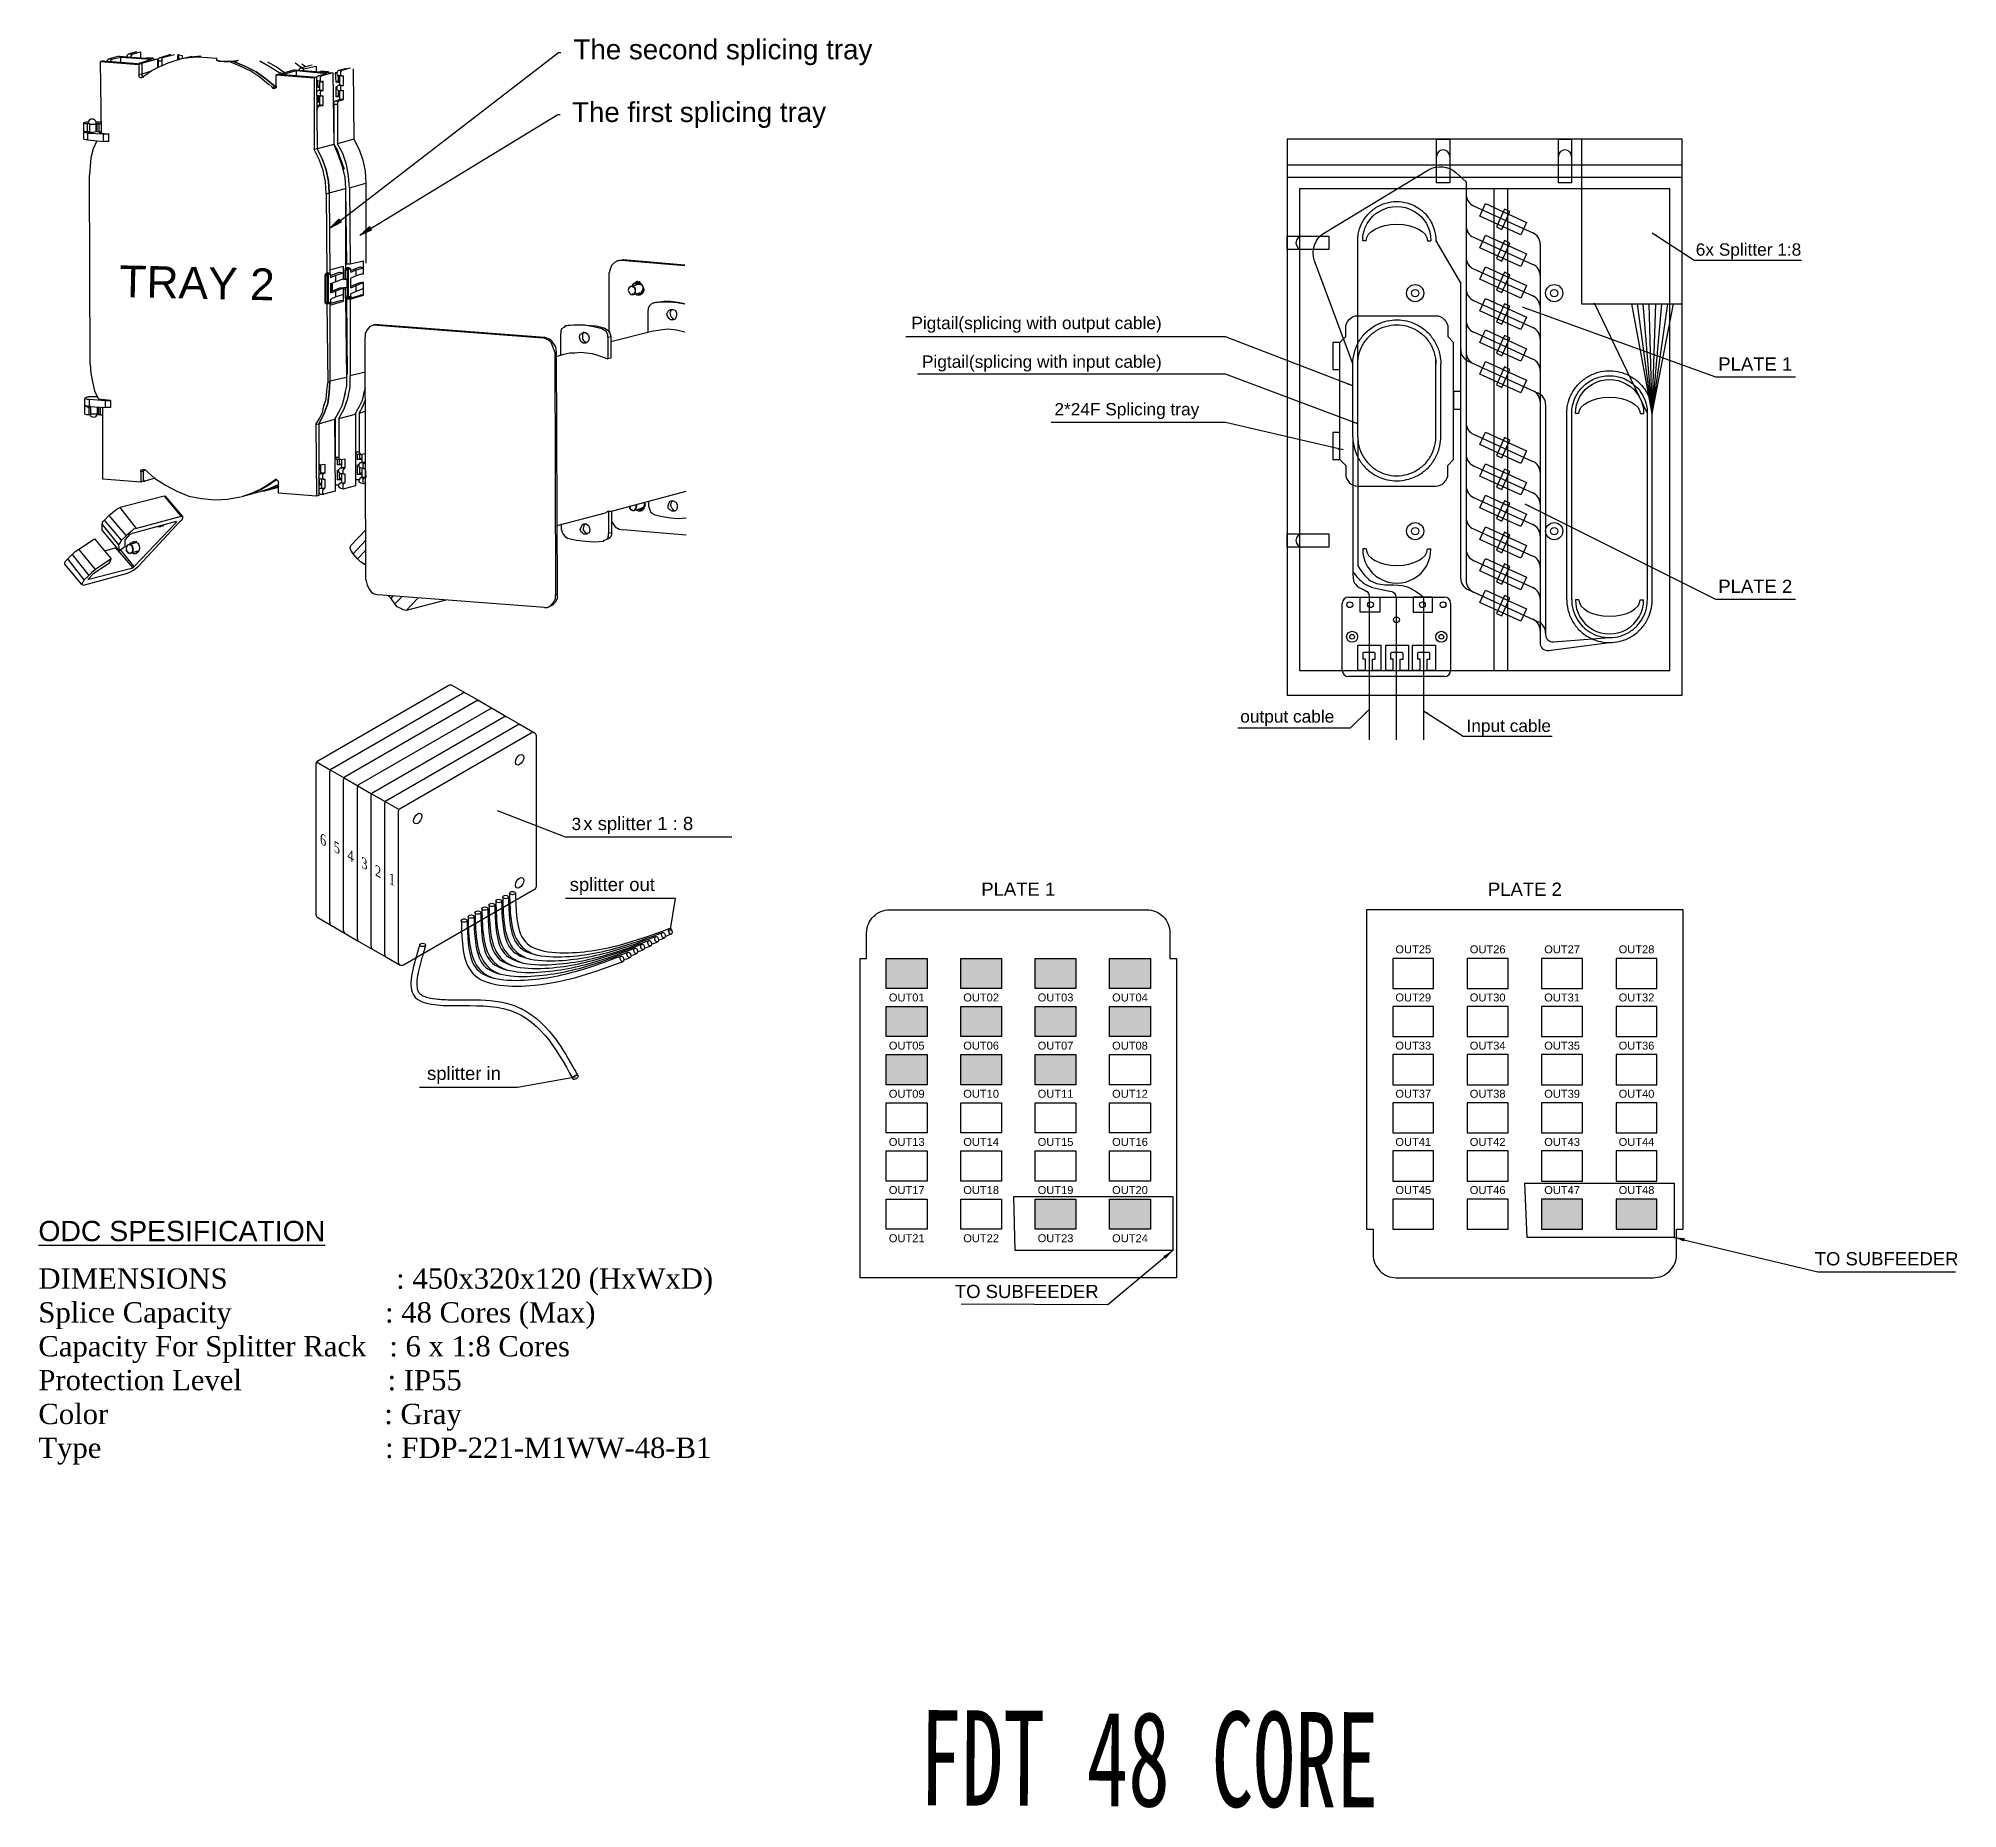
# Model space of a CAD drawing. Header units: inches. Extents: x 12170288 to 12174436, y -6358 to -3178.
# Drawn here: x 12172224 to 12173124, y -6151 to -5320 of the extents above; entities that cross this region are included whole.
import ezdxf
from ezdxf.enums import TextEntityAlignment as Align

# ---------------------------------------------------------------- set-up
doc = ezdxf.new("R2010")
doc.units = ezdxf.units.IN
doc.header["$MEASUREMENT"] = 0
doc.layers.add('FDT STRUCTURE', color=7, linetype='Continuous')
doc.layers.add('Line', color=1, linetype='Continuous')
doc.layers.add('TITLE BLOCK', color=7, linetype='Continuous', lineweight=18)
doc.styles.add('FS', font='SimSun.ttf', dxfattribs={"width": 0.7})
doc.styles.get("Standard").update_dxf_attribs({"font": 'arial.ttf'})
doc.styles.add('Times-Roman', font='times.ttf')
doc.dimstyles.get("Standard").update_dxf_attribs({"dimtxt": 0.18, "dimasz": 0.18, "dimexe": 0.18, "dimexo": 0.0625, "dimgap": 0.09, "dimtad": 0, "dimtih": 1, "dimtoh": 1, "dimdec": 4, "dimzin": 0, "dimdsep": 46, "dimtxsty": 'Standard', "dimcen": 0.09, "dimadec": 0, "dimazin": 0, "dimtfac": 1, "dimtdec": 4, "dimtofl": 0, "dimtmove": 0, "dimatfit": 3, "dimfxl": 1, "dimtolj": 1, "dimtzin": 0, "dimarcsym": 0})

msp = doc.modelspace()

# ---------------------------------------------------------------- texts
at = {"color": 7, "insert": (12172224.02, -5875.25), "char_height": 9.5266, "attachment_point": 1}
msp.add_mtext('{\\fArial|b0|i0|c0|p34;\\LODC SPESIFICATION}', dxfattribs=at)
at = {"color": 7, "insert": (12172224.02, -5897.54), "char_height": 9.5266, "width": 398.8136, "attachment_point": 1, "style": 'Times-Roman'}
msp.add_mtext('DIMENSIONS                      : 450x320x120 (HxWxD)\\PSplice Capacity                    : 48 Cores (Max)\\PCapacity For Splitter Rack   : 6 x 1:8 Cores\\PProtection Level                   : IP55\\PColor                                    : Gray\\PType                                     : FDP-221-M1WW-48-B1', dxfattribs=at)
at = {"layer": 'FDT STRUCTURE'}
for s, height, p in [('6x Splitter 1:8', 5.7954, (12173001.62, -5422.4)), ('Pigtail(splicing with output cable)', 5.7954, (12172633.6, -5456.84)), ('Pigtail(splicing with input cable)', 5.7954, (12172638.57, -5475)), ('PLATE 1', 6.207, (12173012.19, -5476.32)), ('2*24F Splicing tray', 5.7954, (12172700.73, -5497.32)), ('PLATE 2', 6.207, (12173012.19, -5580.62)), ('output cable', 5.7954, (12172787.91, -5641.46)), ('Input cable', 5.7954, (12172894.08, -5645.82)), ('3', 5.77, (12172474.19, -5691.89)), ('x splitter 1 : 8', 6.2065, (12172479.68, -5691.89)), ('splitter out', 6.2065, (12172473.29, -5720.5)), ('splitter in', 6.2065, (12172406.36, -5809.14))]:
    msp.add_text(s, height=height, dxfattribs=at).set_placement(p)
at = {"layer": 'FDT STRUCTURE', "style": 'Times-Roman', "oblique": 330}
for s, p in [('6', (12172358.75, -5697.05)), ('5', (12172365.19, -5700.77)), ('4', (12172371.64, -5704.49)), ('3', (12172378.09, -5708.21)), ('2', (12172384.53, -5711.94)), ('1', (12172390.98, -5715.66))]:
    msp.add_text(s, height=4.47, rotation=330, dxfattribs=at).set_placement(p, align=Align.MIDDLE_CENTER)
at = {"layer": 'FDT STRUCTURE'}
for s, height, p in [('PLATE 1', 6.207, (12172683.75, -5719.6)), ('PLATE 2', 6.207, (12172921.44, -5719.6)), ('OUT25', 3.724, (12172869.06, -5747.84)), ('OUT26', 3.724, (12172903.98, -5747.84)), ('OUT27', 3.724, (12172938.9, -5747.84)), ('OUT28', 3.724, (12172973.82, -5747.84)), ('OUT01', 3.724, (12172631.41, -5770.43)), ('OUT02', 3.724, (12172666.33, -5770.43)), ('OUT03', 3.724, (12172701.24, -5770.43)), ('OUT04', 3.724, (12172736.16, -5770.43)), ('OUT29', 3.724, (12172869.06, -5770.43)), ('OUT30', 3.724, (12172903.98, -5770.43)), ('OUT31', 3.724, (12172938.9, -5770.43)), ('OUT32', 3.724, (12172973.82, -5770.43)), ('OUT05', 3.724, (12172631.41, -5793.02)), ('OUT06', 3.724, (12172666.33, -5793.02)), ('OUT07', 3.724, (12172701.24, -5793.02)), ('OUT08', 3.724, (12172736.16, -5793.02)), ('OUT33', 3.724, (12172869.06, -5793.02)), ('OUT34', 3.724, (12172903.98, -5793.02)), ('OUT35', 3.724, (12172938.9, -5793.02)), ('OUT36', 3.724, (12172973.82, -5793.02)), ('OUT09', 3.724, (12172631.41, -5815.61)), ('OUT10', 3.724, (12172666.33, -5815.61)), ('OUT11', 3.724, (12172701.24, -5815.61)), ('OUT12', 3.724, (12172736.16, -5815.61)), ('OUT37', 3.724, (12172869.06, -5815.61)), ('OUT38', 3.724, (12172903.98, -5815.61)), ('OUT39', 3.724, (12172938.9, -5815.61)), ('OUT40', 3.724, (12172973.82, -5815.61)), ('OUT13', 3.724, (12172631.41, -5838.2)), ('OUT14', 3.724, (12172666.33, -5838.2)), ('OUT15', 3.724, (12172701.24, -5838.2)), ('OUT16', 3.724, (12172736.16, -5838.2)), ('OUT41', 3.724, (12172869.06, -5838.2)), ('OUT42', 3.724, (12172903.98, -5838.2)), ('OUT43', 3.724, (12172938.9, -5838.2)), ('OUT44', 3.724, (12172973.82, -5838.2)), ('OUT17', 3.724, (12172631.41, -5860.79)), ('OUT18', 3.724, (12172666.33, -5860.79)), ('OUT19', 3.724, (12172701.24, -5860.79)), ('OUT20', 3.724, (12172736.16, -5860.79)), ('OUT45', 3.724, (12172869.06, -5860.79)), ('OUT46', 3.724, (12172903.98, -5860.79)), ('OUT47', 3.724, (12172938.9, -5860.79)), ('OUT48', 3.724, (12172973.82, -5860.79)), ('OUT21', 3.724, (12172631.41, -5883.39)), ('OUT22', 3.724, (12172666.33, -5883.39)), ('OUT23', 3.724, (12172701.24, -5883.39)), ('OUT24', 3.724, (12172736.16, -5883.39))]:
    msp.add_text(s, height=height, dxfattribs=at).set_placement(p, align=Align.MIDDLE)
at = {"layer": 'FDT STRUCTURE', "color": 1, "insert": (12172475.07, -5320.94), "char_height": 9.3082, "attachment_point": 1}
msp.add_mtext('{\\fArial|b0|i0|c0|p34;\\C4;The second splicing tray}', dxfattribs=at)
at = {"layer": 'FDT STRUCTURE', "color": 3, "insert": (12172474.37, -5350.37), "char_height": 9.3082, "attachment_point": 1}
msp.add_mtext('{\\fArial|b0|i0|c0|p34;The first splicing tray}', dxfattribs=at)
at = {"layer": 'FDT STRUCTURE', "insert": (12172262.22, -5426.92), "char_height": 14.893, "attachment_point": 1, "rotation": 358.76169}
msp.add_mtext('{\\f@Arial Unicode MS|b0|i0|c134|p34;TRAY 2}', dxfattribs=at)
at = {"layer": 'Line'}
for p in [(12173091.15, -5893.02), (12172687.73, -5908.36)]:
    msp.add_text('TO SUBFEEDER', height=6.2065, dxfattribs=at).set_placement(p, align=Align.MIDDLE)
at = {"layer": 'TITLE BLOCK', "color": 6, "linetype": 'Continuous', "style": 'FS', "width": 0.6435}
msp.add_text('FDT 48 CORE', height=44.664, rotation=359.72016, dxfattribs=at).set_placement((12172745.14, -6127.63), align=Align.MIDDLE)

# ---------------------------------------------------------------- hatches: boundary and pattern name
h = msp.add_hatch(color=3)
h.dxf.hatch_style = 1
h.paths.add_polyline_path([(12172640.99, -5766.2), (12172640.99, -5752.07), (12172621.82, -5752.07), (12172621.82, -5766.2)])
h.paths.add_polyline_path([(12172675.91, -5766.2), (12172675.91, -5752.07), (12172656.74, -5752.07), (12172656.74, -5766.2)])
h.paths.add_polyline_path([(12172710.83, -5766.2), (12172710.83, -5752.07), (12172691.66, -5752.07), (12172691.66, -5766.2)])
h.paths.add_polyline_path([(12172745.75, -5766.2), (12172745.75, -5752.07), (12172726.58, -5752.07), (12172726.58, -5766.2)])
h.paths.add_polyline_path([(12172640.99, -5788.79), (12172640.99, -5774.66), (12172621.82, -5774.66), (12172621.82, -5788.79)])
h.paths.add_polyline_path([(12172675.91, -5788.79), (12172675.91, -5774.66), (12172656.74, -5774.66), (12172656.74, -5788.79)])
h.paths.add_polyline_path([(12172710.83, -5788.79), (12172710.83, -5774.66), (12172691.66, -5774.66), (12172691.66, -5788.79)])
h = msp.add_hatch(color=3)
h.dxf.hatch_style = 1
h.paths.add_polyline_path([(12172745.75, -5788.79), (12172745.75, -5774.66), (12172726.58, -5774.66), (12172726.58, -5788.79)])
h = msp.add_hatch(color=3)
h.dxf.hatch_style = 1
h.paths.add_polyline_path([(12172640.99, -5811.39), (12172640.99, -5797.25), (12172621.82, -5797.25), (12172621.82, -5811.39)])
h = msp.add_hatch(color=3)
h.dxf.hatch_style = 1
h.paths.add_polyline_path([(12172675.91, -5811.39), (12172675.91, -5797.25), (12172656.74, -5797.25), (12172656.74, -5811.39)])
h = msp.add_hatch(color=3)
h.dxf.hatch_style = 1
h.paths.add_polyline_path([(12172710.83, -5811.39), (12172710.83, -5797.25), (12172691.66, -5797.25), (12172691.66, -5811.39)])
h = msp.add_hatch(color=3)
h.dxf.hatch_style = 1
h.paths.add_polyline_path([(12172710.83, -5865.02), (12172691.66, -5865.02), (12172691.66, -5879.16), (12172710.83, -5879.16)])
h = msp.add_hatch(color=3)
h.dxf.hatch_style = 1
h.paths.add_polyline_path([(12172745.75, -5865.02), (12172726.58, -5865.02), (12172726.58, -5879.16), (12172745.75, -5879.16)])
h = msp.add_hatch(color=3)
h.dxf.hatch_style = 1
h.paths.add_polyline_path([(12172948.48, -5865.02), (12172929.31, -5865.02), (12172929.31, -5879.16), (12172948.48, -5879.16)])
h = msp.add_hatch(color=3)
h.dxf.hatch_style = 1
h.paths.add_polyline_path([(12172983.4, -5865.02), (12172964.23, -5865.02), (12172964.23, -5879.16), (12172983.4, -5879.16)])
at = {"layer": 'FDT STRUCTURE'}
h = msp.add_hatch(color=1, dxfattribs=at)
h.dxf.hatch_style = 2
h.paths.add_polyline_path([(12172366.07, -5406.64), (12172360.82, -5409.45), (12172365.02, -5405.24)])
h = msp.add_hatch(color=3, dxfattribs=at)
h.dxf.hatch_style = 2
h.paths.add_polyline_path([(12172380.09, -5410.5), (12172374.84, -5412.95), (12172379.39, -5408.75)])

# ---------------------------------------------------------------- linework, layer by layer
for p, q in [((12172354.33, -5731.67), (12172354.33, -5660.67)), ((12172360.78, -5735.4), (12172360.78, -5664.39)), ((12172367.23, -5739.12), (12172367.23, -5668.11)), ((12172373.68, -5742.84), (12172373.68, -5671.83)), ((12172380.12, -5746.56), (12172380.12, -5675.56)), ((12172386.57, -5750.29), (12172386.57, -5679.28))]:
    msp.add_line(p, q, dxfattribs=at)
for points in [[(12172256.38, -5330.94), (12172256.73, -5330.24)], [(12172261.99, -5328.84), (12172256.73, -5330.24)], [(12172258.48, -5330.24), (12172256.73, -5330.24)], [(12172258.48, -5330.24), (12172258.13, -5330.59), (12172257.78, -5330.94)], [(12172258.48, -5330.24), (12172262.69, -5329.19)], [(12172261.99, -5328.84), (12172279.86, -5330.24)], [(12172262.69, -5331.65), (12172262.69, -5329.19)], [(12172262.69, -5329.19), (12172277.06, -5330.24)], [(12172265.49, -5329.19), (12172265.84, -5328.14), (12172266.19, -5327.79)], [(12172270.05, -5326.74), (12172266.19, -5327.79)], [(12172267.95, -5327.79), (12172266.19, -5327.79)], [(12172267.95, -5327.79), (12172267.6, -5328.49), (12172267.25, -5329.19)], [(12172267.95, -5327.79), (12172271.8, -5326.74)], [(12172271.45, -5332), (12172277.06, -5330.24)], [(12172272.15, -5329.54), (12172272.15, -5326.74)], [(12172279.86, -5330.24), (12172272.85, -5332)], [(12172288.97, -5330.59), (12172284.77, -5332), (12172280.91, -5333.75), (12172277.41, -5335.5), (12172273.9, -5337.95)], [(12172274.61, -5329.54), (12172277.76, -5329.54)], [(12172274.61, -5329.89), (12172274.61, -5329.54)], [(12172275.66, -5329.89), (12172275.66, -5329.54)], [(12172276.36, -5329.89), (12172276.36, -5329.54)], [(12172277.76, -5329.54), (12172277.76, -5329.89)], [(12172279.86, -5330.24), (12172279.86, -5334.1)], [(12172280.21, -5330.24), (12172280.56, -5329.89), (12172280.91, -5329.54)], [(12172280.26, -5330.27), (12172280.21, -5330.78)], [(12172280.91, -5329.54), (12172286.17, -5327.79)], [(12172282.32, -5329.54), (12172280.91, -5329.54)], [(12172282.32, -5329.54), (12172281.97, -5330.24), (12172281.97, -5330.94)], [(12172287.92, -5328.14), (12172282.32, -5329.54)], [(12172290.21, -5330.25), (12172288.94, -5330.61)], [(12172290.43, -5330.29), (12172289.16, -5330.6)], [(12172289.32, -5328.14), (12172289.32, -5330.59)], [(12172289.68, -5327.89), (12172289.68, -5327.98)], [(12172289.68, -5328.14), (12172291.43, -5328.49)], [(12172289.68, -5328.14), (12172289.68, -5330.59)], [(12172290.03, -5330.24), (12172295.98, -5328.84)], [(12172307.55, -5329.89), (12172303.34, -5329.54), (12172298.79, -5329.19), (12172294.58, -5329.54), (12172290.03, -5330.24)], [(12172299.92, -5328.87), (12172295.17, -5329.3), (12172290.5, -5330.25)], [(12172300.28, -5328.86), (12172295.35, -5329.27), (12172290.51, -5330.25)], [(12172291.43, -5328.24), (12172291.43, -5328.33)], [(12172291.43, -5328.49), (12172291.43, -5329.89)], [(12172307.55, -5329.54), (12172307.55, -5330.59)], [(12172307.9, -5330.94), (12172307.55, -5330.59)], [(12172317.01, -5330.94), (12172314.56, -5331.3), (12172312.1, -5331.3), (12172310, -5331.3), (12172308.6, -5330.94), (12172307.55, -5330.59)], [(12172317.71, -5330.59), (12172317.01, -5330.94)], [(12172317.36, -5330.94), (12172317.71, -5330.59)], [(12172254.63, -5330.94), (12172253.23, -5331.3)], [(12172253.58, -5364.59), (12172253.23, -5331.3)], [(12172253.23, -5331.3), (12172271.1, -5332.7)], [(12172254.63, -5330.94), (12172272.5, -5332.35)], [(12172271.1, -5332), (12172271.45, -5332)], [(12172272.5, -5332.35), (12172271.1, -5332.7)], [(12172271.1, -5332.7), (12172271.1, -5337.6)], [(12172272.5, -5337.25), (12172271.1, -5337.6)], [(12172272.5, -5339.01), (12172272.15, -5339.01), (12172271.45, -5338.65), (12172271.1, -5337.6)], [(12172272.85, -5332), (12172271.45, -5332)], [(12172272.85, -5332), (12172272.5, -5332.35)], [(12172272.5, -5332.35), (12172272.5, -5337.25)], [(12172272.5, -5332.35), (12172272.5, -5333.4)], [(12172277.06, -5335.85), (12172272.5, -5337.25)], [(12172272.5, -5337.15), (12172272.59, -5337.58)], [(12172272.5, -5337.25), (12172272.5, -5337.95), (12172272.85, -5338.65)], [(12172272.85, -5338.3), (12172272.5, -5337.6)], [(12172272.85, -5338.65), (12172272.5, -5339.01)], [(12172273.2, -5338.65), (12172272.85, -5338.3)], [(12172273.98, -5337.9), (12172272.97, -5338.68)], [(12172273.08, -5338.47), (12172273.29, -5338.58)], [(12172280.21, -5330.94), (12172281.97, -5330.94)], [(12172280.21, -5330.94), (12172280.21, -5334.1)], [(12172281.97, -5330.94), (12172281.97, -5333.4)], [(12172316.66, -5331.3), (12172314.56, -5331.3), (12172312.1, -5331.65), (12172310, -5331.3), (12172308.95, -5331.3), (12172307.9, -5330.94)], [(12172332.08, -5342.16), (12172327.87, -5338.65), (12172323.67, -5335.85), (12172318.76, -5333.4), (12172313.51, -5331.3)], [(12172315.61, -5331.3), (12172320.87, -5333.4), (12172326.12, -5336.2), (12172330.68, -5339.36), (12172335.23, -5343.21)], [(12172335.23, -5343.21), (12172330.68, -5339.36), (12172326.12, -5336.2), (12172320.87, -5333.4), (12172315.61, -5331.3)], [(12172317.36, -5330.94), (12172316.66, -5331.3)], [(12172327.87, -5330.94), (12172332.78, -5333.75), (12172337.34, -5336.55)], [(12172339.44, -5336.55), (12172335.58, -5333.75), (12172331.73, -5331.65)], [(12172336.99, -5337.25), (12172335.58, -5337.6)], [(12172335.58, -5337.6), (12172353.46, -5339.01)], [(12172335.58, -5342.86), (12172335.58, -5337.6)], [(12172336.99, -5337.25), (12172354.51, -5338.65)], [(12172344.35, -5335.15), (12172337.34, -5337.25)], [(12172339.09, -5337.25), (12172337.34, -5337.25)], [(12172337.94, -5336.66), (12172337.67, -5336.46)], [(12172339.09, -5337.25), (12172338.74, -5337.6)], [(12172339.09, -5337.25), (12172345.05, -5335.5)], [(12172344.35, -5335.15), (12172362.22, -5336.55)], [(12172347.35, -5334.07), (12172344.49, -5332.07)], [(12172345.05, -5335.5), (12172359.42, -5336.9)], [(12172345.05, -5337.95), (12172345.05, -5335.5)], [(12172346.45, -5335.5), (12172346.45, -5334.8), (12172346.8, -5334.45)], [(12172352.41, -5333.05), (12172346.8, -5334.45)], [(12172348.55, -5334.8), (12172346.8, -5334.45)], [(12172349.39, -5333.85), (12172347.65, -5332.6)], [(12172348.55, -5334.8), (12172348.2, -5335.15), (12172348.2, -5335.5)], [(12172348.55, -5334.8), (12172354.16, -5333.4)], [(12172354.51, -5338.65), (12172353.46, -5339.01)], [(12172353.46, -5339.01), (12172353.46, -5372.65)], [(12172354.51, -5336.2), (12172354.51, -5333.4)], [(12172354.51, -5338.65), (12172354.86, -5338.3)], [(12172354.51, -5338.65), (12172354.86, -5372.3)], [(12172354.86, -5338.3), (12172355.21, -5337.95)], [(12172355.21, -5337.95), (12172359.42, -5336.9)], [(12172356.96, -5337.95), (12172355.21, -5337.95)], [(12172356.96, -5337.95), (12172356.26, -5338.65), (12172356.26, -5339.36)], [(12172356.26, -5339.36), (12172356.26, -5340.06), (12172356.61, -5340.76)], [(12172360.12, -5336.2), (12172356.61, -5335.85)], [(12172356.61, -5335.85), (12172356.61, -5336.2)], [(12172362.22, -5336.55), (12172356.96, -5337.95)], [(12172358.01, -5335.85), (12172358.01, -5336.2)], [(12172360.12, -5336.55), (12172360.12, -5336.2)], [(12172362.22, -5336.55), (12172362.57, -5370.2)], [(12172363.97, -5336.55), (12172363.27, -5336.55)], [(12172363.27, -5336.55), (12172363.62, -5340.76)], [(12172363.97, -5336.9), (12172364.32, -5336.2), (12172364.67, -5335.5)], [(12172364.67, -5337.95), (12172364.32, -5337.6), (12172363.97, -5336.9)], [(12172364.67, -5335.5), (12172368.53, -5334.45)], [(12172366.42, -5335.5), (12172364.67, -5335.5)], [(12172366.42, -5337.95), (12172364.67, -5337.95)], [(12172364.67, -5337.95), (12172364.67, -5340.41)], [(12172365.37, -5337.95), (12172365.37, -5342.16)], [(12172366.42, -5335.5), (12172365.72, -5336.2), (12172365.72, -5336.9)], [(12172365.72, -5336.9), (12172365.72, -5337.6), (12172366.42, -5337.95)], [(12172370.28, -5334.45), (12172366.42, -5335.5)], [(12172366.42, -5337.95), (12172367.13, -5337.95)], [(12172367.13, -5342.51), (12172367.13, -5337.95)], [(12172371.68, -5334.8), (12172372.03, -5367.74)], [(12172332.66, -5342.43), (12172332.26, -5342.07)], [(12172334.06, -5343.59), (12172332.89, -5342.52)], [(12172335.23, -5343.21), (12172333.83, -5343.56)], [(12172334.88, -5343.91), (12172334.18, -5343.91), (12172333.83, -5343.56)], [(12172335.58, -5342.86), (12172335.58, -5343.56), (12172334.88, -5343.91)], [(12172335.58, -5343.21), (12172335.23, -5343.21)], [(12172335.23, -5343.21), (12172335.23, -5343.56)], [(12172335.23, -5343.56), (12172335.23, -5343.21)], [(12172355.21, -5340.41), (12172354.51, -5340.06)], [(12172354.51, -5343.21), (12172355.21, -5343.21)], [(12172354.51, -5343.21), (12172355.91, -5343.56)], [(12172354.51, -5345.66), (12172354.86, -5345.31), (12172355.21, -5344.96)], [(12172355.21, -5347.42), (12172354.51, -5347.07)], [(12172354.86, -5340.41), (12172355.21, -5343.21)], [(12172356.61, -5340.76), (12172355.21, -5340.41)], [(12172355.21, -5343.21), (12172355.91, -5343.21)], [(12172355.21, -5344.96), (12172355.91, -5344.61)], [(12172356.96, -5344.96), (12172355.21, -5344.96)], [(12172355.21, -5347.42), (12172356.96, -5347.42)], [(12172355.21, -5347.42), (12172355.21, -5349.87)], [(12172355.91, -5340.41), (12172355.91, -5344.61)], [(12172355.91, -5344.61), (12172357.66, -5344.96)], [(12172355.91, -5347.42), (12172355.91, -5351.62)], [(12172356.96, -5344.96), (12172356.26, -5345.66), (12172356.26, -5346.36)], [(12172356.26, -5346.36), (12172356.26, -5347.07), (12172356.96, -5347.42)], [(12172356.61, -5340.76), (12172356.96, -5340.76)], [(12172356.96, -5340.76), (12172357.66, -5340.41)], [(12172356.96, -5344.96), (12172357.66, -5344.96)], [(12172356.96, -5347.42), (12172357.66, -5347.42)], [(12172357.66, -5344.96), (12172357.66, -5340.41)], [(12172357.66, -5351.97), (12172357.66, -5347.42)], [(12172363.62, -5340.76), (12172364.67, -5340.41)], [(12172363.62, -5340.76), (12172365.37, -5341.11)], [(12172363.97, -5343.56), (12172363.62, -5343.21)], [(12172363.62, -5343.21), (12172363.62, -5347.77)], [(12172363.62, -5347.77), (12172364.67, -5347.42)], [(12172363.62, -5347.77), (12172365.37, -5347.77)], [(12172363.97, -5343.91), (12172364.32, -5342.86), (12172364.67, -5342.51)], [(12172364.67, -5344.96), (12172364.32, -5344.61), (12172363.97, -5343.91)], [(12172364.67, -5340.41), (12172365.37, -5340.76)], [(12172364.67, -5342.51), (12172365.37, -5342.16)], [(12172366.42, -5342.51), (12172364.67, -5342.51)], [(12172364.67, -5344.96), (12172366.42, -5344.96)], [(12172364.67, -5344.96), (12172364.67, -5347.42)], [(12172364.67, -5347.42), (12172365.37, -5347.42)], [(12172365.37, -5342.16), (12172367.13, -5342.51)], [(12172365.37, -5344.96), (12172365.37, -5349.17)], [(12172366.42, -5342.51), (12172365.72, -5343.21), (12172365.72, -5343.91)], [(12172365.72, -5343.91), (12172365.72, -5344.61), (12172366.42, -5344.96)], [(12172366.42, -5342.51), (12172367.13, -5342.51)], [(12172366.42, -5344.96), (12172367.13, -5344.96)], [(12172367.13, -5349.17), (12172367.13, -5344.96)], [(12172354.86, -5350.22), (12172355.21, -5349.87)], [(12172354.86, -5350.22), (12172355.91, -5350.57)], [(12172354.86, -5351.97), (12172355.91, -5351.62)], [(12172355.21, -5352.32), (12172354.86, -5352.32)], [(12172355.21, -5352.32), (12172354.86, -5353.02), (12172354.86, -5353.72)], [(12172355.21, -5349.87), (12172355.91, -5350.22)], [(12172355.21, -5352.32), (12172357.66, -5351.97)], [(12172357.66, -5351.97), (12172355.91, -5351.62)], [(12172362.57, -5351.27), (12172362.57, -5350.57), (12172363.27, -5349.87)], [(12172362.57, -5351.27), (12172364.32, -5351.27)], [(12172362.57, -5351.27), (12172362.57, -5370.2)], [(12172363.27, -5349.87), (12172365.37, -5349.17)], [(12172364.67, -5349.87), (12172363.27, -5349.87)], [(12172364.67, -5349.87), (12172364.32, -5350.57), (12172364.32, -5351.27)], [(12172364.32, -5351.27), (12172364.32, -5369.85)], [(12172364.67, -5349.87), (12172367.13, -5349.17)], [(12172367.13, -5349.17), (12172365.37, -5349.17)], [(12172247.27, -5359.68), (12172246.22, -5359.68), (12172245.17, -5360.03)], [(12172245.17, -5360.03), (12172245.17, -5363.89)], [(12172245.17, -5360.03), (12172245.87, -5360.38), (12172246.92, -5360.38)], [(12172245.52, -5363.89), (12172245.17, -5363.89)], [(12172245.17, -5364.24), (12172245.17, -5367.74)], [(12172245.52, -5364.24), (12172245.17, -5364.24)], [(12172245.17, -5364.24), (12172246.22, -5364.59), (12172247.27, -5364.94)], [(12172245.52, -5364.24), (12172245.52, -5363.89)], [(12172246.92, -5364.24), (12172245.52, -5364.24)], [(12172246.92, -5360.38), (12172246.92, -5364.24)], [(12172246.92, -5360.38), (12172247.97, -5360.38)], [(12172247.97, -5364.24), (12172246.92, -5364.24)], [(12172247.62, -5360.38), (12172247.27, -5360.03)], [(12172247.62, -5364.59), (12172247.27, -5364.24)], [(12172247.27, -5368.09), (12172247.27, -5364.94)], [(12172247.27, -5364.94), (12172254.63, -5365.29)], [(12172247.35, -5359.66), (12172247.32, -5359.78)], [(12172251.06, -5359.73), (12172250.81, -5359.15), (12172250.39, -5358.7), (12172249.85, -5358.4), (12172249.23, -5358.28), (12172248.61, -5358.37), (12172248.06, -5358.65), (12172247.62, -5359.09), (12172247.35, -5359.66)], [(12172247.97, -5360.38), (12172247.62, -5360.38)], [(12172247.97, -5364.59), (12172247.62, -5364.59)], [(12172247.97, -5360.38), (12172247.97, -5364.24)], [(12172247.97, -5360.73), (12172250.77, -5360.73)], [(12172251.12, -5364.24), (12172249.72, -5364.59), (12172247.97, -5364.59)], [(12172248, -5364.54), (12172248.26, -5364.57)], [(12172248.04, -5360.69), (12172248.26, -5360.71)], [(12172253.58, -5359.68), (12172250.77, -5359.68)], [(12172250.77, -5360.03), (12172251.12, -5360.03)], [(12172250.77, -5360.73), (12172251.12, -5360.38)], [(12172251.12, -5360.12), (12172251.06, -5359.73)], [(12172251.12, -5363.89), (12172251.12, -5360.03)], [(12172251.12, -5360.03), (12172251.48, -5360.38)], [(12172251.12, -5363.89), (12172251.12, -5364.24)], [(12172251.48, -5364.24), (12172251.12, -5363.89)], [(12172251.48, -5360.38), (12172251.48, -5364.24)], [(12172251.48, -5360.38), (12172252.53, -5360.38)], [(12172252.53, -5364.24), (12172251.48, -5364.24)], [(12172252.53, -5364.24), (12172252.53, -5360.38)], [(12172252.53, -5360.38), (12172253.58, -5360.38)], [(12172252.53, -5364.24), (12172253.58, -5364.24)], [(12172253.58, -5364.59), (12172252.53, -5364.59)], [(12172252.53, -5364.59), (12172252.88, -5364.59)], [(12172252.88, -5364.24), (12172252.88, -5364.59)], [(12172252.88, -5364.24), (12172252.88, -5364.59)], [(12172252.88, -5364.59), (12172252.88, -5364.24)], [(12172253.23, -5364.94), (12172257.08, -5365.29)], [(12172253.71, -5364.58), (12172253.48, -5364.95)], [(12172254.63, -5365.29), (12172257.08, -5365.29)], [(12172254.63, -5368.79), (12172254.63, -5365.29)], [(12172257.08, -5368.79), (12172257.08, -5365.29)], [(12172247.27, -5368.09), (12172246.22, -5368.09), (12172245.17, -5367.74)], [(12172247.27, -5368.09), (12172254.63, -5368.79)], [(12172251.48, -5368.44), (12172249.72, -5372.3), (12172248.67, -5376.5), (12172248.32, -5380.36), (12172247.97, -5384.56)], [(12172257.08, -5368.79), (12172254.63, -5368.79)], [(12172354.86, -5372.3), (12172353.46, -5372.65)], [(12172359.07, -5393.33), (12172358.71, -5387.72), (12172357.66, -5382.46), (12172355.91, -5377.56), (12172353.46, -5372.65)], [(12172362.57, -5370.2), (12172354.86, -5372.3)], [(12172354.86, -5372.3), (12172357.31, -5377.21), (12172359.07, -5382.11), (12172360.12, -5387.37), (12172360.47, -5392.98)], [(12172360.47, -5392.98), (12172360.12, -5387.37), (12172359.07, -5382.11), (12172357.31, -5377.21), (12172354.86, -5372.3)], [(12172362.57, -5370.2), (12172364.32, -5373), (12172365.37, -5375.8), (12172366.42, -5378.61), (12172367.48, -5381.76)], [(12172362.57, -5370.2), (12172364.67, -5375.1), (12172366.42, -5380.01), (12172367.83, -5385.62), (12172368.18, -5390.87)], [(12172372.03, -5367.74), (12172364.32, -5369.85)], [(12172369.93, -5390.52), (12172369.58, -5384.92), (12172368.53, -5379.66), (12172366.78, -5374.4), (12172364.32, -5369.85)], [(12172372.03, -5367.74), (12172374.49, -5372.65), (12172376.24, -5377.56), (12172377.29, -5382.81), (12172377.64, -5388.42)], [(12172248.32, -5473.23), (12172247.97, -5384.56)], [(12172495.74, -5424.87), (12172494.34, -5425.57), (12172492.94, -5426.97), (12172492.24, -5428.72), (12172491.89, -5430.47)], [(12172495.74, -5424.87), (12172497.14, -5424.52)], [(12172497.5, -5424.52), (12172495.74, -5424.87)], [(12172497.14, -5424.52), (12172498.55, -5424.17)], [(12172497.5, -5424.52), (12172498.55, -5424.17)], [(12172497.5, -5424.52), (12172527.28, -5426.97)], [(12172498.55, -5424.17), (12172527.28, -5426.62)], [(12172491.89, -5458.51), (12172491.89, -5430.47)], [(12172502.05, -5436.78), (12172501, -5437.48), (12172500.65, -5438.53)], [(12172504.15, -5438.89), (12172503.8, -5437.48), (12172503.1, -5437.13), (12172502.4, -5436.78), (12172501.7, -5436.78), (12172501.35, -5437.13), (12172501, -5437.83), (12172500.65, -5438.53)], [(12172500.65, -5438.53), (12172501, -5439.24), (12172501.35, -5439.94), (12172502.05, -5440.64), (12172503.1, -5440.64)], [(12172500.65, -5438.53), (12172501.35, -5439.94), (12172501.7, -5440.29), (12172502.4, -5440.64), (12172503.1, -5440.29), (12172503.8, -5439.94), (12172504.15, -5439.59), (12172504.15, -5438.89)], [(12172502.05, -5436.78), (12172505.56, -5435.73)], [(12172504.15, -5438.89), (12172504.15, -5437.83), (12172503.45, -5437.13), (12172502.75, -5436.78), (12172502.05, -5436.78)], [(12172502.75, -5436.43), (12172503.45, -5435.38), (12172504.5, -5434.68)], [(12172505.56, -5435.03), (12172504.85, -5435.38), (12172504.15, -5436.08)], [(12172504.85, -5435.03), (12172504.15, -5436.08)], [(12172504.5, -5434.68), (12172505.56, -5434.68)], [(12172507.31, -5436.08), (12172506.61, -5435.38), (12172505.91, -5435.38), (12172504.85, -5435.38), (12172504.5, -5436.08)], [(12172505.08, -5434.35), (12172504.67, -5434.65)], [(12172505.56, -5434.68), (12172506.26, -5435.03), (12172506.96, -5435.73)], [(12172505.91, -5435.03), (12172505.56, -5435.03)], [(12172506.61, -5435.38), (12172505.91, -5435.03), (12172505.56, -5435.03)], [(12172505.56, -5435.73), (12172506.26, -5435.73), (12172506.96, -5436.08), (12172507.66, -5436.78), (12172507.66, -5437.83)], [(12172506.34, -5434.68), (12172505.94, -5434.74)], [(12172507.66, -5437.83), (12172507.31, -5438.89), (12172506.61, -5439.59)], [(12172506.96, -5435.73), (12172507.66, -5436.78), (12172508.01, -5438.18)], [(12172508.01, -5438.18), (12172508.01, -5438.89)], [(12172508.01, -5438.89), (12172508.01, -5438.53)], [(12172368.51, -5442), (12172368.59, -5442.03)], [(12172503.1, -5440.64), (12172503.8, -5439.94), (12172504.15, -5438.89)], [(12172503.1, -5440.64), (12172506.61, -5439.59)], [(12172506.26, -5440.99), (12172504.85, -5440.99), (12172503.8, -5440.29)], [(12172505.21, -5439.94), (12172505.91, -5440.29), (12172506.61, -5440.29)], [(12172505.21, -5439.94), (12172506.26, -5440.64)], [(12172505.56, -5439.94), (12172506.26, -5439.94)], [(12172506.15, -5440.56), (12172506.72, -5440.64)], [(12172506.26, -5439.94), (12172507.31, -5439.94), (12172508.01, -5438.89)], [(12172508.01, -5438.89), (12172507.31, -5440.29), (12172506.26, -5440.99)], [(12172506.61, -5440.29), (12172507.31, -5439.94), (12172507.66, -5439.24)], [(12172507.31, -5439.94), (12172506.61, -5440.29)], [(12172507.27, -5439.87), (12172507.61, -5439.75)], [(12172512.57, -5444.49), (12172511.51, -5445.19), (12172510.81, -5445.89), (12172510.11, -5446.95), (12172510.11, -5448)], [(12172512.57, -5444.49), (12172513.62, -5444.14)], [(12172512.92, -5444.49), (12172512.57, -5444.49)], [(12172512.92, -5444.49), (12172513.97, -5444.14)], [(12172527.28, -5445.19), (12172523.78, -5444.49), (12172520.28, -5444.14), (12172516.42, -5444.14), (12172512.92, -5444.49)], [(12172513.62, -5444.14), (12172513.97, -5444.14)], [(12172513.97, -5444.14), (12172517.47, -5443.79), (12172520.63, -5443.79), (12172524.13, -5444.14), (12172527.28, -5444.84)], [(12172518.87, -5449.75), (12172519.57, -5448.35), (12172519.92, -5448), (12172520.63, -5447.65)], [(12172521.33, -5447.65), (12172520.63, -5448.35), (12172520.28, -5449.4)], [(12172520.63, -5447.65), (12172521.68, -5447.65), (12172522.73, -5448), (12172523.43, -5449.05), (12172523.43, -5450.1)], [(12172381.14, -5455.01), (12172379.39, -5455.71), (12172378.34, -5457.11), (12172377.29, -5458.86), (12172377.29, -5460.61)], [(12172381.14, -5455.01), (12172381.84, -5454.66)], [(12172382.9, -5455.01), (12172381.14, -5455.01)], [(12172381.84, -5454.66), (12172383.6, -5454.66)], [(12172382.9, -5455.01), (12172383.6, -5454.66)], [(12172382.9, -5455.01), (12172460.7, -5460.96)], [(12172383.6, -5454.66), (12172461.4, -5460.61)], [(12172471.21, -5455.36), (12172470.51, -5456.06), (12172469.46, -5456.76), (12172469.11, -5457.81), (12172469.11, -5458.86)], [(12172471.21, -5455.36), (12172472.61, -5455.01)], [(12172471.56, -5455.36), (12172471.21, -5455.36)], [(12172471.56, -5455.36), (12172472.96, -5455.01)], [(12172488.38, -5456.76), (12172484.53, -5455.71), (12172480.32, -5455.01), (12172475.77, -5455.01), (12172471.56, -5455.36)], [(12172472.61, -5455.01), (12172472.96, -5455.01)], [(12172472.96, -5455.01), (12172477.17, -5454.66), (12172481.37, -5455.01), (12172485.58, -5455.36), (12172489.79, -5456.41)], [(12172489.79, -5456.41), (12172488.38, -5456.76)], [(12172489.79, -5456.41), (12172490.84, -5457.11), (12172491.89, -5457.81), (12172492.24, -5459.21), (12172492.59, -5460.26)], [(12172510.11, -5458.16), (12172510.11, -5448)], [(12172522.03, -5452.55), (12172520.63, -5452.55), (12172519.92, -5451.85), (12172519.22, -5450.8), (12172518.87, -5449.75)], [(12172520.28, -5449.4), (12172520.63, -5450.45), (12172520.98, -5451.15), (12172521.68, -5451.85), (12172522.38, -5452.2)], [(12172523.43, -5450.1), (12172523.08, -5451.5), (12172522.73, -5452.2), (12172522.03, -5452.55)], [(12172377.64, -5574.51), (12172377.29, -5460.61)], [(12172461.4, -5460.61), (12172460.7, -5460.96)], [(12172466.3, -5467.62), (12172465.6, -5465.52), (12172464.55, -5463.07), (12172463.85, -5462.37), (12172462.8, -5461.66), (12172461.75, -5461.31), (12172460.7, -5460.96)], [(12172461.4, -5460.61), (12172462.45, -5460.96), (12172463.5, -5461.31), (12172464.55, -5462.02), (12172465.25, -5463.07), (12172466.66, -5465.17), (12172467.01, -5467.62)], [(12172469.11, -5469.02), (12172469.11, -5458.86)], [(12172477.87, -5460.61), (12172478.22, -5459.21), (12172478.92, -5458.86), (12172479.62, -5458.51)], [(12172480.67, -5463.42), (12172479.62, -5463.42), (12172478.57, -5462.72), (12172478.22, -5461.66), (12172477.87, -5460.61)], [(12172479.97, -5458.16), (12172479.27, -5459.21), (12172479.27, -5460.26)], [(12172479.27, -5460.26), (12172479.27, -5461.31), (12172479.62, -5462.02), (12172480.32, -5462.72), (12172481.37, -5463.07)], [(12172479.62, -5458.51), (12172480.67, -5458.51), (12172481.37, -5458.86), (12172482.08, -5459.91), (12172482.43, -5460.96)], [(12172482.43, -5460.96), (12172482.08, -5462.37), (12172481.37, -5463.07), (12172480.67, -5463.42)], [(12172491.19, -5460.61), (12172491.19, -5459.56), (12172490.49, -5458.16), (12172489.79, -5457.46), (12172488.38, -5456.76)], [(12172491.19, -5460.61), (12172492.59, -5460.26)], [(12172491.19, -5460.61), (12172491.19, -5470.78)], [(12172492.59, -5462.72), (12172511.86, -5457.81)], [(12172492.59, -5460.26), (12172492.59, -5470.43)], [(12172511.86, -5457.81), (12172515.72, -5457.11), (12172519.57, -5456.76), (12172523.43, -5457.11), (12172527.28, -5458.16)], [(12172248.32, -5473.23), (12172248.67, -5477.44), (12172249.37, -5481.64), (12172250.42, -5485.85), (12172252.18, -5489.7)], [(12172466.3, -5467.62), (12172467.01, -5467.62)], [(12172466.3, -5467.62), (12172466.66, -5581.52)], [(12172467.01, -5467.62), (12172467.36, -5581.52)], [(12172467.01, -5469.73), (12172470.51, -5468.67)], [(12172470.51, -5468.67), (12172473.31, -5467.97), (12172475.77, -5467.97), (12172478.57, -5467.62), (12172481.02, -5467.97), (12172483.83, -5468.32), (12172486.28, -5469.02), (12172491.19, -5470.78)], [(12172492.59, -5470.43), (12172491.19, -5470.78)], [(12172360.82, -5481.64), (12172360.47, -5486.55), (12172359.77, -5491.8), (12172358.01, -5496.71), (12172355.56, -5501.27)], [(12172355.56, -5501.27), (12172358.01, -5496.71), (12172359.77, -5491.8), (12172360.47, -5486.55), (12172360.82, -5481.64)], [(12172359.07, -5489.7), (12172359.42, -5485.85), (12172359.77, -5481.99)], [(12172360.82, -5481.64), (12172360.82, -5481.29)], [(12172365.02, -5498.81), (12172367.48, -5494.26), (12172369.23, -5489.35), (12172370.28, -5484.09), (12172370.28, -5478.84)], [(12172368.53, -5479.54), (12172368.53, -5483.39), (12172367.83, -5486.9)], [(12172251.83, -5488.65), (12172248.67, -5488.65), (12172247.27, -5488.65), (12172246.57, -5489), (12172245.87, -5489.35)], [(12172245.87, -5492.51), (12172245.87, -5489.35)], [(12172245.87, -5489.35), (12172246.92, -5489.7), (12172247.97, -5489.7)], [(12172245.87, -5492.86), (12172245.87, -5492.51)], [(12172247.97, -5489.7), (12172255.33, -5490.4)], [(12172247.97, -5493.21), (12172247.97, -5489.7)], [(12172257.78, -5490.4), (12172252.18, -5489.7)], [(12172255.33, -5490.4), (12172257.78, -5490.4)], [(12172255.33, -5490.4), (12172255.33, -5493.56)], [(12172257.78, -5490.4), (12172257.78, -5493.56)], [(12172354.16, -5501.62), (12172355.91, -5498.81), (12172357.31, -5496.01), (12172358.01, -5492.86), (12172359.07, -5489.7)], [(12172367.83, -5486.9), (12172367.13, -5490.05), (12172366.42, -5492.86), (12172365.02, -5495.66), (12172363.62, -5498.11)], [(12172367.6, -5488.77), (12172368.06, -5486.93)], [(12172377.29, -5484.44), (12172376.59, -5487.25), (12172375.89, -5490.4), (12172374.49, -5493.21), (12172373.08, -5495.66)], [(12172374.49, -5496.36), (12172376.24, -5493.21), (12172377.29, -5490.4)], [(12172377.06, -5486.31), (12172377.47, -5484.71)], [(12172245.87, -5496.71), (12172245.87, -5492.86)], [(12172246.22, -5492.86), (12172245.87, -5492.86)], [(12172246.22, -5492.86), (12172245.87, -5492.86)], [(12172245.87, -5492.86), (12172246.57, -5493.21), (12172247.62, -5493.56)], [(12172247.62, -5497.06), (12172246.57, -5497.06), (12172245.87, -5496.71)], [(12172247.62, -5493.21), (12172246.22, -5492.86)], [(12172247.62, -5493.56), (12172247.62, -5497.06)], [(12172247.62, -5493.56), (12172248.32, -5493.56)], [(12172248.67, -5497.06), (12172247.62, -5497.06)], [(12172247.97, -5493.21), (12172255.33, -5493.56)], [(12172248.18, -5497.06), (12172248.52, -5497.53), (12172248.97, -5497.87), (12172249.5, -5498.07), (12172250.07, -5498.1), (12172250.64, -5497.97), (12172251.12, -5497.67), (12172251.5, -5497.25), (12172251.75, -5496.73)], [(12172248.67, -5493.21), (12172248.32, -5493.21)], [(12172248.32, -5493.56), (12172248.67, -5493.21)], [(12172248.67, -5497.06), (12172248.67, -5493.21)], [(12172251.48, -5496.71), (12172248.67, -5496.71)], [(12172248.74, -5496.32), (12172248.96, -5496.34)], [(12172251.83, -5496.36), (12172251.48, -5496.36)], [(12172251.48, -5496.36), (12172251.48, -5496.71)], [(12172251.83, -5496.71), (12172251.48, -5496.71)], [(12172251.75, -5496.73), (12172251.81, -5496.44)], [(12172251.83, -5496.71), (12172251.83, -5493.56)], [(12172252.18, -5497.06), (12172251.83, -5496.71)], [(12172252.18, -5493.56), (12172252.18, -5497.06)], [(12172252.53, -5497.06), (12172252.18, -5497.06)], [(12172253.23, -5497.06), (12172252.53, -5497.06)], [(12172253.23, -5497.06), (12172253.23, -5493.56)], [(12172253.23, -5497.06), (12172254.28, -5497.06)], [(12172254.12, -5493.34), (12172254.22, -5493.51)], [(12172254.28, -5527.2), (12172254.28, -5493.91)], [(12172257.78, -5493.56), (12172255.33, -5493.56)], [(12172354.16, -5501.62), (12172355.56, -5501.27)], [(12172354.16, -5501.62), (12172354.51, -5535.26)], [(12172355.56, -5501.27), (12172362.92, -5499.16)], [(12172355.56, -5501.27), (12172355.56, -5534.91)], [(12172362.92, -5499.16), (12172363.27, -5532.81)], [(12172363.14, -5499.17), (12172363.76, -5498.16)], [(12172363.27, -5498.81), (12172363.27, -5517.04)], [(12172365.02, -5498.81), (12172372.73, -5496.71)], [(12172365.02, -5498.81), (12172365.02, -5517.04)], [(12172372.61, -5496.71), (12172373.22, -5495.7)], [(12172372.73, -5496.36), (12172372.73, -5514.58)], [(12172372.73, -5496.71), (12172372.73, -5530.35)], [(12172374.49, -5496.36), (12172377.29, -5495.31)], [(12172374.49, -5496.36), (12172374.49, -5514.58)], [(12172355.56, -5519.49), (12172355.56, -5520.19), (12172356.26, -5520.54)], [(12172365.02, -5517.04), (12172363.27, -5517.04)], [(12172363.97, -5518.09), (12172363.62, -5517.74), (12172363.27, -5517.04)], [(12172365.72, -5518.09), (12172363.97, -5518.09)], [(12172364.32, -5520.54), (12172364.32, -5518.09)], [(12172365.02, -5517.04), (12172365.02, -5517.74), (12172365.72, -5518.09)], [(12172365.37, -5520.19), (12172365.37, -5518.09)], [(12172365.72, -5518.09), (12172367.83, -5517.74)], [(12172366.42, -5521.94), (12172366.42, -5518.09)], [(12172367.83, -5517.74), (12172367.83, -5521.94)], [(12172374.49, -5514.58), (12172372.73, -5514.58)], [(12172373.43, -5515.64), (12172373.08, -5515.28), (12172372.73, -5514.58)], [(12172375.19, -5515.64), (12172373.43, -5515.64)], [(12172373.78, -5518.09), (12172373.78, -5515.64)], [(12172373.78, -5518.09), (12172374.84, -5517.74)], [(12172375.89, -5518.09), (12172373.78, -5518.09)], [(12172374.49, -5514.58), (12172374.84, -5515.28), (12172375.19, -5515.64)], [(12172374.49, -5520.89), (12172374.49, -5520.19), (12172375.19, -5519.49)], [(12172374.84, -5517.74), (12172374.84, -5515.64)], [(12172375.89, -5517.74), (12172374.84, -5517.74)], [(12172375.19, -5515.64), (12172377.29, -5515.28)], [(12172375.19, -5519.49), (12172375.89, -5519.49)], [(12172376.94, -5519.84), (12172375.19, -5519.49)], [(12172375.89, -5519.49), (12172375.89, -5515.64)], [(12172377.29, -5519.49), (12172375.89, -5519.49)], [(12172376.94, -5519.84), (12172377.29, -5519.49)], [(12172377.29, -5515.28), (12172377.29, -5519.49)], [(12172272.15, -5528.6), (12172254.28, -5527.2)], [(12172272.15, -5523.7), (12172272.15, -5522.99), (12172272.85, -5522.64)], [(12172272.15, -5523.7), (12172273.2, -5523.35)], [(12172272.15, -5523.7), (12172272.15, -5528.6)], [(12172273.2, -5528.25), (12172272.15, -5528.6)], [(12172272.85, -5522.64), (12172273.55, -5522.64), (12172273.9, -5522.64)], [(12172273.55, -5522.64), (12172273.2, -5523.35)], [(12172273.2, -5523.35), (12172273.55, -5522.64)], [(12172273.2, -5523.35), (12172274.26, -5522.99)], [(12172273.2, -5523.35), (12172273.2, -5528.25)], [(12172273.2, -5527.2), (12172273.55, -5527.9)], [(12172273.55, -5527.9), (12172273.9, -5528.25)], [(12172273.55, -5528.25), (12172273.9, -5528.25)], [(12172273.9, -5522.64), (12172278.46, -5526.85), (12172283.72, -5530), (12172288.97, -5532.81), (12172294.58, -5535.26), (12172300.54, -5536.31), (12172306.85, -5537.01), (12172312.81, -5536.66), (12172318.76, -5535.61)], [(12172278.81, -5526.85), (12172273.9, -5528.25)], [(12172320.16, -5535.26), (12172324.02, -5533.86), (12172327.87, -5532.11), (12172331.38, -5530), (12172334.88, -5527.55)], [(12172335.23, -5527.9), (12172331.73, -5530.35), (12172327.87, -5532.46), (12172324.02, -5534.21), (12172320.16, -5535.26)], [(12172335.58, -5527.2), (12172334.88, -5527.55)], [(12172334.88, -5527.55), (12172335.23, -5527.55)], [(12172335.18, -5527.94), (12172335.5, -5527.7)], [(12172335.23, -5527.55), (12172335.58, -5527.2)], [(12172335.5, -5527.7), (12172335.87, -5527.41)], [(12172335.58, -5527.2), (12172335.94, -5527.55)], [(12172335.94, -5527.55), (12172336.29, -5527.9), (12172336.64, -5528.6)], [(12172336.64, -5533.86), (12172336.64, -5528.6)], [(12172356.26, -5520.54), (12172355.56, -5520.54)], [(12172355.56, -5522.99), (12172355.91, -5522.64)], [(12172356.61, -5522.99), (12172355.56, -5522.99)], [(12172355.56, -5525.45), (12172355.91, -5524.75), (12172356.26, -5524.75)], [(12172355.91, -5527.2), (12172355.56, -5526.5)], [(12172355.91, -5522.64), (12172355.91, -5520.54)], [(12172356.61, -5522.64), (12172355.91, -5522.64)], [(12172357.66, -5527.2), (12172355.91, -5527.2)], [(12172355.91, -5529.65), (12172355.91, -5527.2)], [(12172356.26, -5520.54), (12172358.36, -5520.19)], [(12172356.26, -5524.75), (12172356.61, -5524.4)], [(12172357.66, -5524.75), (12172356.26, -5524.75)], [(12172356.61, -5524.4), (12172356.61, -5520.54)], [(12172358.36, -5524.4), (12172356.61, -5524.4)], [(12172356.96, -5531.41), (12172356.96, -5527.2)], [(12172357.66, -5524.75), (12172357.31, -5525.45), (12172357.31, -5526.15)], [(12172357.31, -5526.15), (12172357.31, -5526.85), (12172357.66, -5527.2)], [(12172357.66, -5524.75), (12172358.36, -5524.4)], [(12172357.66, -5527.2), (12172358.36, -5527.2)], [(12172358.36, -5520.19), (12172358.36, -5524.4)], [(12172358.36, -5527.2), (12172358.36, -5531.41)], [(12172364.32, -5520.54), (12172365.37, -5520.19)], [(12172366.42, -5520.54), (12172364.32, -5520.54)], [(12172364.32, -5522.99), (12172365.02, -5522.99)], [(12172364.32, -5527.55), (12172364.32, -5522.99)], [(12172364.32, -5527.55), (12172365.37, -5527.2)], [(12172366.42, -5527.55), (12172364.32, -5527.55)], [(12172365.02, -5523.35), (12172365.02, -5522.64), (12172365.72, -5521.94)], [(12172365.72, -5524.75), (12172365.02, -5524.05), (12172365.02, -5523.35)], [(12172366.42, -5520.19), (12172365.37, -5520.19)], [(12172365.37, -5527.2), (12172365.37, -5524.75)], [(12172366.42, -5526.85), (12172365.37, -5526.85)], [(12172366.42, -5527.2), (12172365.37, -5527.2)], [(12172365.72, -5521.94), (12172366.42, -5521.94)], [(12172367.48, -5522.29), (12172365.72, -5521.94)], [(12172367.13, -5524.75), (12172365.72, -5524.75)], [(12172367.83, -5521.94), (12172366.42, -5521.94)], [(12172366.42, -5528.95), (12172366.42, -5524.75)], [(12172367.48, -5522.29), (12172366.78, -5522.99), (12172366.78, -5523.7)], [(12172366.78, -5523.7), (12172366.78, -5524.4), (12172367.13, -5524.75)], [(12172367.13, -5524.75), (12172367.48, -5524.75)], [(12172367.48, -5522.29), (12172367.83, -5521.94)], [(12172367.48, -5524.75), (12172367.83, -5524.75)], [(12172367.83, -5524.75), (12172367.83, -5528.95)], [(12172374.49, -5527.55), (12172372.73, -5527.55)], [(12172373.78, -5520.54), (12172374.49, -5520.54)], [(12172373.78, -5525.1), (12172373.78, -5520.54)], [(12172373.78, -5525.1), (12172374.84, -5524.75)], [(12172375.89, -5525.1), (12172373.78, -5525.1)], [(12172375.19, -5521.94), (12172374.49, -5521.59), (12172374.49, -5520.89)], [(12172374.49, -5527.9), (12172374.84, -5527.2), (12172375.19, -5526.5)], [(12172375.19, -5528.95), (12172374.49, -5528.6), (12172374.49, -5527.9)], [(12172374.84, -5524.75), (12172374.84, -5521.94)], [(12172375.89, -5524.4), (12172374.84, -5524.4)], [(12172375.89, -5524.75), (12172374.84, -5524.75)], [(12172376.59, -5522.29), (12172375.19, -5521.94)], [(12172375.19, -5526.5), (12172375.89, -5526.5)], [(12172376.94, -5526.5), (12172375.19, -5526.5)], [(12172375.89, -5526.5), (12172375.89, -5522.29)], [(12172375.89, -5526.5), (12172377.64, -5526.5)], [(12172376.94, -5519.84), (12172376.24, -5520.19), (12172376.24, -5521.24)], [(12172376.24, -5521.24), (12172376.24, -5521.94), (12172376.59, -5522.29)], [(12172376.94, -5526.5), (12172376.24, -5527.2), (12172376.24, -5528.25)], [(12172376.24, -5528.25), (12172376.24, -5528.6), (12172376.59, -5529.3)], [(12172376.59, -5522.29), (12172376.94, -5522.29)], [(12172376.94, -5522.29), (12172377.29, -5521.94)], [(12172376.94, -5526.5), (12172377.64, -5526.5)], [(12172377.29, -5521.94), (12172377.64, -5526.5)], [(12172283.02, -5535.26), (12172262.34, -5540.52)], [(12172283.02, -5535.26), (12172291.08, -5544.72)], [(12172283.02, -5535.26), (12172283.72, -5535.26)], [(12172291.78, -5544.72), (12172283.72, -5535.26)], [(12172318.93, -5535.61), (12172320.19, -5535.25)], [(12172321.22, -5534.91), (12172327.52, -5533.16)], [(12172327.81, -5533.13), (12172332.4, -5531.64), (12172336.8, -5529.64)], [(12172328.86, -5532.69), (12172329.79, -5532.45)], [(12172329.63, -5532.81), (12172336.64, -5531.06)], [(12172329.9, -5532.79), (12172333.52, -5531.66), (12172337.04, -5530.21)], [(12172354.51, -5535.26), (12172336.64, -5533.86)], [(12172355.56, -5534.91), (12172354.51, -5535.26)], [(12172355.56, -5529.65), (12172355.91, -5529.65)], [(12172356.96, -5530), (12172355.56, -5530)], [(12172355.56, -5532.46), (12172355.91, -5531.76), (12172356.26, -5531.41)], [(12172356.26, -5534.21), (12172355.56, -5533.51)], [(12172356.96, -5529.3), (12172355.91, -5529.3)], [(12172356.96, -5529.65), (12172355.91, -5529.65)], [(12172356.26, -5531.41), (12172356.96, -5531.41)], [(12172358.01, -5531.76), (12172356.26, -5531.41)], [(12172356.26, -5534.21), (12172357.66, -5534.21)], [(12172356.96, -5531.41), (12172358.36, -5531.41)], [(12172358.01, -5531.76), (12172357.31, -5532.46), (12172357.31, -5533.16)], [(12172357.31, -5533.16), (12172357.31, -5533.86), (12172357.66, -5534.21)], [(12172357.66, -5534.21), (12172358.01, -5534.21)], [(12172358.01, -5531.76), (12172358.36, -5531.41)], [(12172363.27, -5532.81), (12172358.01, -5534.21)], [(12172365.02, -5530), (12172363.27, -5530)], [(12172365.02, -5530.35), (12172365.02, -5529.65), (12172365.72, -5528.95)], [(12172365.72, -5531.41), (12172365.02, -5531.06), (12172365.02, -5530.35)], [(12172365.72, -5528.95), (12172366.42, -5528.95)], [(12172367.48, -5529.3), (12172365.72, -5528.95)], [(12172365.72, -5531.41), (12172367.13, -5531.76)], [(12172366.42, -5528.95), (12172367.83, -5528.95)], [(12172367.48, -5529.3), (12172366.78, -5529.65), (12172366.78, -5530.7)], [(12172366.78, -5530.7), (12172366.78, -5531.41), (12172367.13, -5531.76)], [(12172367.13, -5531.76), (12172367.48, -5531.76)], [(12172367.48, -5529.3), (12172367.83, -5528.95)], [(12172372.73, -5530.35), (12172367.48, -5531.76)], [(12172375.19, -5528.95), (12172376.59, -5529.3)], [(12172376.59, -5529.3), (12172376.94, -5529.3)], [(12172377.64, -5528.95), (12172376.94, -5529.3)], [(12172492.94, -5542.27), (12172527.99, -5532.81)], [(12172510.46, -5540.17), (12172510.46, -5537.36)], [(12172519.57, -5539.82), (12172519.92, -5538.41), (12172520.28, -5537.71), (12172520.98, -5537.36)], [(12172521.68, -5537.36), (12172520.98, -5538.06), (12172520.63, -5539.47)], [(12172520.98, -5537.36), (12172522.03, -5537.36), (12172523.08, -5538.06), (12172523.78, -5539.12), (12172523.78, -5540.17)], [(12172253.93, -5548.58), (12172254.28, -5547.18), (12172254.98, -5546.48)], [(12172257.08, -5544.37), (12172254.98, -5546.48)], [(12172263.04, -5555.94), (12172254.98, -5546.48)], [(12172257.08, -5544.37), (12172259.54, -5542.27), (12172260.94, -5541.22), (12172262.34, -5540.52)], [(12172257.08, -5544.37), (12172265.14, -5553.83)], [(12172270.05, -5550.33), (12172262.34, -5540.52)], [(12172291.08, -5544.72), (12172270.05, -5550.33)], [(12172290.38, -5547.18), (12172291.43, -5546.12), (12172291.78, -5545.42), (12172291.78, -5544.72)], [(12172291.78, -5544.72), (12172291.08, -5544.72)], [(12172467.36, -5548.93), (12172490.14, -5542.97)], [(12172491.54, -5542.27), (12172490.14, -5542.97)], [(12172491.54, -5542.27), (12172492.94, -5542.27)], [(12172491.54, -5542.27), (12172491.54, -5552.78)], [(12172492.94, -5542.27), (12172492.94, -5552.43)], [(12172501.35, -5539.82), (12172501.35, -5540.87), (12172502.05, -5541.57), (12172502.75, -5541.92), (12172503.45, -5541.92)], [(12172501.35, -5539.82), (12172501.7, -5541.22), (12172502.4, -5541.57), (12172503.1, -5541.92), (12172503.8, -5541.57), (12172504.15, -5541.22), (12172504.5, -5540.52), (12172504.5, -5539.82)], [(12172503.45, -5541.92), (12172504.5, -5541.22), (12172504.85, -5539.82)], [(12172503.45, -5541.92), (12172506.96, -5540.87)], [(12172506.61, -5542.27), (12172505.56, -5542.27), (12172504.15, -5541.57)], [(12172504.5, -5539.82), (12172504.5, -5539.12)], [(12172504.85, -5539.82), (12172504.5, -5539.12)], [(12172505.56, -5541.22), (12172506.61, -5541.92)], [(12172505.91, -5541.22), (12172506.61, -5541.57), (12172507.31, -5541.22)], [(12172505.91, -5541.22), (12172506.61, -5541.22)], [(12172506.61, -5541.22), (12172507.66, -5540.87), (12172508.36, -5540.17)], [(12172508.36, -5540.17), (12172507.66, -5541.57), (12172506.61, -5542.27)], [(12172506.85, -5541.84), (12172507.42, -5541.92)], [(12172508.36, -5539.12), (12172508.01, -5540.17), (12172506.96, -5540.87)], [(12172507.31, -5541.22), (12172507.66, -5541.22), (12172508.36, -5540.52)], [(12172507.66, -5541.22), (12172507.31, -5541.22)], [(12172507.97, -5541.16), (12172508.31, -5541.03)], [(12172508.01, -5538.06), (12172508.36, -5539.12)], [(12172508.36, -5538.06), (12172508.71, -5539.47)], [(12172508.71, -5539.47), (12172508.36, -5540.17)], [(12172508.36, -5540.17), (12172508.71, -5539.82)], [(12172510.46, -5540.17), (12172510.81, -5541.22), (12172511.16, -5542.62), (12172512.21, -5543.32), (12172513.27, -5544.02)], [(12172513.27, -5544.02), (12172516.77, -5544.72), (12172520.63, -5545.42), (12172524.13, -5545.77), (12172527.99, -5545.42)], [(12172522.38, -5542.27), (12172521.33, -5542.27), (12172520.28, -5541.57), (12172519.57, -5540.87), (12172519.57, -5539.82)], [(12172520.63, -5539.47), (12172520.98, -5540.17), (12172521.33, -5541.22), (12172522.03, -5541.92), (12172523.08, -5541.92)], [(12172523.78, -5540.17), (12172523.43, -5541.57), (12172523.08, -5541.92), (12172522.38, -5542.27)], [(12172243.06, -5560.14), (12172250.42, -5555.24)], [(12172250.42, -5555.24), (12172258.13, -5564.7)], [(12172253.93, -5548.58), (12172261.64, -5558.04)], [(12172253.93, -5551.38), (12172253.93, -5548.58)], [(12172253.93, -5551.38), (12172261.99, -5560.84)], [(12172265.14, -5553.83), (12172263.04, -5555.94)], [(12172266.9, -5553.13), (12172264.79, -5555.59)], [(12172264.79, -5555.94), (12172264.79, -5555.59)], [(12172270.05, -5550.33), (12172268.65, -5550.68), (12172267.6, -5551.73), (12172265.14, -5553.83)], [(12172266.9, -5553.13), (12172267.95, -5552.78)], [(12172288.62, -5547.18), (12172267.95, -5552.78)], [(12172269, -5568.2), (12172288.62, -5547.53)], [(12172271.1, -5567.85), (12172290.38, -5547.18)], [(12172281.26, -5549.63), (12172280.56, -5549.63), (12172279.86, -5549.63)], [(12172282.32, -5548.93), (12172281.26, -5549.63)], [(12172281.61, -5548.93), (12172282.32, -5548.93)], [(12172281.61, -5548.93), (12172282.32, -5549.28)], [(12172281.97, -5548.93), (12172282.67, -5548.93)], [(12172282.66, -5549.15), (12172282.91, -5548.84)], [(12172288.27, -5547.18), (12172288.62, -5547.53)], [(12172288.62, -5547.18), (12172288.62, -5547.53)], [(12172370.63, -5558.39), (12172377.64, -5551.03)], [(12172469.46, -5551.03), (12172469.46, -5548.23)], [(12172469.46, -5551.03), (12172469.81, -5552.08), (12172470.16, -5553.13), (12172471.21, -5554.19), (12172472.26, -5554.89)], [(12172472.26, -5554.89), (12172476.47, -5555.94), (12172480.67, -5556.29), (12172484.88, -5556.64), (12172489.08, -5556.29)], [(12172478.22, -5550.68), (12172478.92, -5549.28), (12172479.27, -5548.58), (12172479.97, -5548.23)], [(12172481.37, -5553.13), (12172479.97, -5553.13), (12172479.27, -5552.43), (12172478.57, -5551.73), (12172478.22, -5550.68)], [(12172480.67, -5548.23), (12172479.97, -5548.93), (12172479.62, -5550.33)], [(12172479.62, -5550.33), (12172479.62, -5551.03), (12172480.32, -5552.08), (12172481.02, -5552.43), (12172481.72, -5552.78)], [(12172479.97, -5548.23), (12172481.02, -5548.23), (12172482.08, -5548.93), (12172482.43, -5549.63), (12172482.78, -5551.03)], [(12172482.78, -5551.03), (12172482.43, -5552.43), (12172481.72, -5552.78), (12172481.37, -5553.13)], [(12172489.43, -5555.94), (12172490.49, -5555.59), (12172491.19, -5554.89), (12172491.54, -5553.83), (12172491.54, -5552.78)], [(12172489.43, -5555.94), (12172490.49, -5555.59)], [(12172492.94, -5552.43), (12172492.94, -5553.48), (12172492.24, -5554.54), (12172491.54, -5555.24), (12172490.49, -5555.59)], [(12172492.94, -5552.43), (12172491.54, -5552.78)], [(12172492.94, -5546.83), (12172493.64, -5548.23), (12172494.69, -5549.63), (12172496.44, -5550.68), (12172498.2, -5551.03)], [(12172527.99, -5553.48), (12172498.2, -5551.03)], [(12172236.41, -5567.15), (12172236.41, -5566.45), (12172236.76, -5565.75), (12172237.81, -5564.7)], [(12172239.91, -5562.6), (12172237.81, -5564.7)], [(12172245.52, -5574.51), (12172237.81, -5564.7)], [(12172239.91, -5562.6), (12172241.31, -5561.19), (12172243.06, -5560.14)], [(12172239.91, -5562.6), (12172247.62, -5572.41)], [(12172250.77, -5569.61), (12172243.06, -5560.14)], [(12172258.13, -5564.7), (12172250.77, -5569.61)], [(12172254.98, -5560.84), (12172260.24, -5559.44)], [(12172257.43, -5566.45), (12172258.13, -5564.7)], [(12172260.24, -5559.44), (12172260.59, -5559.09)], [(12172260.24, -5559.44), (12172268.3, -5568.9)], [(12172263.04, -5555.94), (12172262.34, -5556.99), (12172261.64, -5558.04)], [(12172261.64, -5558.04), (12172261.99, -5560.84)], [(12172261.99, -5560.84), (12172264.79, -5558.74)], [(12172269, -5568.2), (12172262.69, -5560.49)], [(12172264.79, -5558.74), (12172264.79, -5555.94)], [(12172266.19, -5558.04), (12172265.49, -5558.74), (12172265.14, -5559.79)], [(12172268.3, -5560.14), (12172267.95, -5558.74), (12172267.6, -5558.39), (12172266.9, -5558.04), (12172266.19, -5558.04), (12172265.49, -5558.39), (12172265.14, -5559.09), (12172265.14, -5559.79)], [(12172265.14, -5559.79), (12172265.14, -5560.84), (12172265.84, -5561.54), (12172266.54, -5561.9), (12172267.25, -5561.9)], [(12172265.14, -5559.79), (12172265.49, -5561.19), (12172266.19, -5561.54), (12172266.54, -5561.9), (12172267.25, -5561.9), (12172267.95, -5561.54), (12172268.3, -5560.84), (12172268.3, -5560.14)], [(12172266.19, -5558.04), (12172269.7, -5556.99)], [(12172268.65, -5560.14), (12172268.3, -5559.09), (12172267.95, -5558.39), (12172267.25, -5558.04), (12172266.19, -5558.04)], [(12172266.9, -5557.69), (12172267.25, -5557.34)], [(12172267.25, -5557.34), (12172268.3, -5556.64)], [(12172267.25, -5561.9), (12172268.3, -5561.19), (12172268.65, -5560.14)], [(12172267.25, -5561.9), (12172270.75, -5560.84)], [(12172269.7, -5562.25), (12172268.65, -5562.25), (12172267.95, -5561.9)], [(12172268.3, -5556.64), (12172269, -5556.64), (12172270.05, -5556.99), (12172270.75, -5557.34), (12172271.1, -5558.04), (12172271.45, -5559.09), (12172271.45, -5559.79), (12172271.1, -5560.84), (12172270.75, -5561.54)], [(12172269.7, -5556.64), (12172268.65, -5557.34)], [(12172269, -5556.99), (12172268.65, -5557.34)], [(12172269.01, -5556.42), (12172268.77, -5556.71)], [(12172269.45, -5556.45), (12172269.15, -5556.61)], [(12172269.42, -5556.5), (12172269.26, -5556.66)], [(12172269.5, -5556.61), (12172269.26, -5556.81)], [(12172269.7, -5561.19), (12172270.05, -5561.54)], [(12172269.7, -5561.19), (12172270.75, -5561.54)], [(12172270.75, -5561.54), (12172269.7, -5562.25)], [(12172270.24, -5556.64), (12172269.83, -5556.69)], [(12172270.05, -5561.54), (12172270.75, -5561.54)], [(12172270.05, -5561.54), (12172270.75, -5561.54)], [(12172270.98, -5560.79), (12172271.35, -5560.64)], [(12172371.68, -5562.25), (12172370.63, -5560.49), (12172370.28, -5559.44), (12172370.63, -5558.39)], [(12172371.68, -5562.25), (12172377.64, -5555.94)], [(12172373.78, -5564.7), (12172371.68, -5562.25)], [(12172377.64, -5560.49), (12172373.78, -5564.7)], [(12172376.94, -5567.15), (12172375.19, -5566.1), (12172373.78, -5564.7)], [(12172489.08, -5556.29), (12172489.43, -5555.94)], [(12172244.47, -5576.61), (12172236.41, -5567.15)], [(12172245.17, -5576.96), (12172265.84, -5571.36)], [(12172247.62, -5572.41), (12172245.52, -5574.51)], [(12172247.27, -5574.16), (12172247.62, -5573.81)], [(12172247.62, -5574.16), (12172268.3, -5568.9)], [(12172250.77, -5569.61), (12172249.02, -5571.01), (12172247.62, -5572.41)], [(12172249.72, -5571.71), (12172247.62, -5573.81)], [(12172249.72, -5571.71), (12172250.07, -5571.36)], [(12172250.07, -5571.36), (12172257.43, -5566.45)], [(12172265.84, -5571.36), (12172267.25, -5570.66), (12172268.65, -5569.96), (12172271.1, -5567.85)], [(12172269, -5568.2), (12172268.3, -5568.9)], [(12172376.94, -5567.15), (12172377.64, -5566.45)], [(12172377.64, -5567.5), (12172376.94, -5567.15)], [(12172245.52, -5574.51), (12172244.82, -5575.56), (12172244.47, -5576.26), (12172244.47, -5576.61)], [(12172244.47, -5576.61), (12172245.17, -5576.96)], [(12172247.62, -5574.16), (12172247.27, -5574.16)], [(12172247.62, -5574.16), (12172247.27, -5574.16)], [(12172377.64, -5574.51), (12172378.34, -5576.96), (12172379.39, -5579.07), (12172380.09, -5580.12), (12172381.14, -5580.82), (12172382.2, -5581.17), (12172383.25, -5581.52)], [(12172461.4, -5587.48), (12172383.25, -5581.52)], [(12172389.55, -5583.27), (12172388.15, -5581.87)], [(12172389.55, -5583.27), (12172390.61, -5581.87)], [(12172394.81, -5582.22), (12172391.31, -5585.73)], [(12172467.36, -5581.52), (12172467.36, -5583.27), (12172466.66, -5585.03), (12172465.25, -5586.43), (12172463.5, -5587.13)], [(12172463.5, -5587.13), (12172464.9, -5586.08), (12172465.95, -5584.67), (12172466.66, -5583.27), (12172466.66, -5581.52)], [(12172467.36, -5581.52), (12172466.66, -5581.52)], [(12172391.31, -5585.73), (12172389.55, -5583.27)], [(12172396.56, -5588.88), (12172395.16, -5588.53), (12172393.76, -5587.83), (12172392.36, -5587.13), (12172391.31, -5585.73)], [(12172396.56, -5588.88), (12172402.17, -5582.92)], [(12172415.14, -5583.97), (12172396.56, -5588.88)], [(12172461.4, -5587.48), (12172462.8, -5587.48)], [(12172462.8, -5587.48), (12172463.5, -5587.13)], [(12172463.13, -5587.32), (12172463.87, -5587.06)], [(12172418.06, -5623.87), (12172424.51, -5627.6)], [(12172424.51, -5627.6), (12172430.96, -5631.32)], [(12172430.96, -5631.32), (12172437.4, -5635.04)], [(12172437.4, -5635.04), (12172443.85, -5638.76)], [(12172443.85, -5638.76), (12172450.3, -5642.48)], [(12172450.3, -5642.48), (12172456.75, -5646.21)], [(12172354.53, -5659.92), (12172360.98, -5663.64)], [(12172360.98, -5663.64), (12172367.43, -5667.37)], [(12172367.43, -5667.37), (12172373.88, -5671.09)], [(12172373.88, -5671.09), (12172380.32, -5674.81)], [(12172380.32, -5674.81), (12172386.77, -5678.53)], [(12172386.77, -5678.53), (12172393.22, -5682.26)], [(12172355.08, -5732.96), (12172361.53, -5736.69)], [(12172361.53, -5736.69), (12172367.97, -5740.41)], [(12172367.97, -5740.41), (12172374.42, -5744.13)], [(12172374.42, -5744.13), (12172380.87, -5747.85)], [(12172380.87, -5747.85), (12172387.31, -5751.57)], [(12172387.31, -5751.57), (12172393.76, -5755.3)], [(12172475.94, -5807.87), (12172448.75, -5812.63), (12172402.85, -5812.63)]]:
    msp.add_lwpolyline(points, dxfattribs=at)
at = {"layer": 'FDT STRUCTURE', "color": 1}
for points in [[(12172365.72, -5405.94), (12172468.06, -5327.09), (12172469.11, -5327.09)], [(12172359.07, -5393.33), (12172360.47, -5392.98)], [(12172359.07, -5393.33), (12172359.42, -5430.82)], [(12172360.47, -5392.98), (12172368.18, -5390.87)], [(12172360.47, -5392.98), (12172360.82, -5430.82)], [(12172368.18, -5390.87), (12172368.18, -5428.37)], [(12172360.82, -5429.07), (12172367.13, -5427.32)], [(12172367.13, -5433.63), (12172367.13, -5427.32)], [(12172358.71, -5431.18), (12172358.36, -5431.18)], [(12172358.36, -5431.53), (12172358.36, -5444.49)], [(12172358.36, -5431.53), (12172358.71, -5431.53)], [(12172358.71, -5430.82), (12172359.07, -5430.82)], [(12172358.71, -5430.82), (12172358.71, -5431.18)], [(12172358.71, -5431.18), (12172359.07, -5430.82)], [(12172358.71, -5431.53), (12172358.71, -5431.18)], [(12172358.74, -5431.19), (12172358.71, -5431.35)], [(12172358.71, -5431.53), (12172359.42, -5431.53)], [(12172358.71, -5444.49), (12172358.71, -5431.53)], [(12172358.97, -5430.74), (12172359.25, -5430.67)], [(12172359.77, -5431.18), (12172359.07, -5430.82)], [(12172359.15, -5430.72), (12172359.44, -5430.64)], [(12172359.29, -5430.41), (12172359.56, -5430.33)], [(12172359.42, -5430.75), (12172359.59, -5430.7)], [(12172359.77, -5431.18), (12172359.42, -5431.53)], [(12172359.42, -5431.53), (12172359.42, -5444.49)], [(12172359.42, -5431.53), (12172360.12, -5431.53)], [(12172359.48, -5430.73), (12172359.75, -5430.65)], [(12172359.64, -5430.74), (12172359.74, -5430.72)], [(12172359.77, -5430.4), (12172360.04, -5430.32)], [(12172359.77, -5430.73), (12172359.86, -5430.71)], [(12172359.77, -5430.82), (12172360.47, -5430.82)], [(12172359.77, -5430.82), (12172360.47, -5430.82)], [(12172359.77, -5431.18), (12172360.12, -5431.18), (12172360.12, -5431.53)], [(12172359.93, -5430.74), (12172360.13, -5430.69)], [(12172360.12, -5444.49), (12172360.12, -5431.53)], [(12172360.14, -5431.22), (12172361.19, -5430.92)], [(12172360.2, -5430.44), (12172360.46, -5430.36)], [(12172360.26, -5430.77), (12172360.53, -5430.69)], [(12172360.47, -5430.82), (12172360.82, -5430.82), (12172361.17, -5431.18)], [(12172361.17, -5432.58), (12172361.17, -5431.18)], [(12172361.87, -5431.53), (12172361.17, -5431.88)], [(12172361.17, -5432.58), (12172363.62, -5431.53)], [(12172361.52, -5435.38), (12172361.17, -5435.73)], [(12172361.17, -5435.38), (12172361.52, -5435.38)], [(12172361.17, -5439.94), (12172361.17, -5435.38)], [(12172361.52, -5436.08), (12172361.17, -5436.08)], [(12172361.22, -5435.38), (12172361.59, -5435.25)], [(12172363.62, -5434.68), (12172361.52, -5435.38)], [(12172361.52, -5435.38), (12172361.87, -5435.73)], [(12172361.52, -5436.08), (12172361.87, -5436.08)], [(12172361.52, -5438.89), (12172361.52, -5436.08)], [(12172365.37, -5430.12), (12172361.87, -5431.53)], [(12172361.87, -5435.73), (12172361.87, -5439.24)], [(12172361.87, -5435.73), (12172361.87, -5436.08)], [(12172361.87, -5436.08), (12172361.87, -5438.89)], [(12172362.09, -5438.74), (12172362.28, -5438.64)], [(12172365.72, -5437.48), (12172362.22, -5438.89)], [(12172363.62, -5431.53), (12172367.13, -5430.47)], [(12172363.62, -5434.68), (12172363.62, -5431.53)], [(12172367.13, -5433.28), (12172363.62, -5434.68)], [(12172363.62, -5438.89), (12172367.13, -5437.48)], [(12172365.37, -5430.12), (12172367.13, -5430.47)], [(12172365.72, -5437.48), (12172367.13, -5437.48)], [(12172367.13, -5443.79), (12172367.13, -5437.48)], [(12172358.36, -5444.49), (12172358.71, -5444.49)], [(12172358.71, -5444.49), (12172358.36, -5444.49)], [(12172359.42, -5444.49), (12172358.71, -5444.49)], [(12172359.07, -5444.84), (12172358.71, -5444.49)], [(12172358.71, -5444.84), (12172359.07, -5444.84)], [(12172358.78, -5444.57), (12172358.84, -5444.66)], [(12172359.07, -5444.84), (12172359.77, -5444.84)], [(12172359.42, -5444.49), (12172359.77, -5444.84)], [(12172360.12, -5444.49), (12172359.42, -5444.49)], [(12172359.42, -5444.84), (12172359.77, -5481.99)], [(12172360.12, -5444.49), (12172359.77, -5444.84)], [(12172359.9, -5444.84), (12172360.08, -5444.82)], [(12172359.91, -5444.82), (12172360.63, -5444.62)], [(12172360.29, -5444.42), (12172360.65, -5444.32)], [(12172360.59, -5444.43), (12172360.78, -5444.37)], [(12172360.8, -5444.15), (12172361.48, -5443.94)], [(12172360.82, -5444.84), (12172365.72, -5443.44)], [(12172360.82, -5445.54), (12172367.13, -5443.79)], [(12172361.17, -5444.14), (12172360.82, -5444.49)], [(12172360.82, -5444.49), (12172360.82, -5481.64)], [(12172361.52, -5438.89), (12172361.17, -5439.24)], [(12172361.87, -5439.24), (12172361.17, -5439.59)], [(12172363.62, -5441.69), (12172361.17, -5442.74)], [(12172361.17, -5444.14), (12172361.17, -5442.74)], [(12172361.21, -5439.64), (12172361.91, -5439.41)], [(12172361.87, -5438.89), (12172361.52, -5438.89)], [(12172361.87, -5439.24), (12172361.87, -5438.89)], [(12172361.87, -5439.59), (12172363.62, -5438.89)], [(12172363.62, -5441.69), (12172363.62, -5438.89)], [(12172367.13, -5440.64), (12172363.62, -5441.69)], [(12172367.13, -5443.79), (12172365.72, -5443.44)], [(12172368.18, -5442.39), (12172368.53, -5479.54)], [(12172360.82, -5481.64), (12172359.77, -5481.99)], [(12172368.53, -5479.54), (12172360.82, -5481.29)]]:
    msp.add_lwpolyline(points, dxfattribs=at)
at = {"layer": 'FDT STRUCTURE', "color": 3}
for points in [[(12172379.74, -5409.8), (12172467.71, -5356.18), (12172468.76, -5356.18)], [(12172368.18, -5390.87), (12172368.53, -5426.27)], [(12172369.93, -5390.52), (12172377.64, -5388.42)], [(12172369.93, -5390.52), (12172370.28, -5426.27)], [(12172377.64, -5388.42), (12172377.64, -5425.92)], [(12172368.18, -5428.37), (12172367.83, -5428.72)], [(12172367.83, -5429.07), (12172367.83, -5433.28)], [(12172367.83, -5429.07), (12172368.18, -5429.07)], [(12172368.18, -5428.37), (12172368.53, -5428.37)], [(12172368.18, -5428.72), (12172368.53, -5428.37)], [(12172368.18, -5429.07), (12172368.18, -5428.72)], [(12172368.2, -5428.73), (12172368.18, -5428.9)], [(12172368.18, -5429.07), (12172368.88, -5429.07)], [(12172368.18, -5433.28), (12172368.18, -5429.07)], [(12172368.43, -5428.29), (12172368.71, -5428.21)], [(12172368.53, -5426.27), (12172370.28, -5426.27)], [(12172369.23, -5428.37), (12172368.53, -5428.37)], [(12172368.62, -5428.27), (12172368.9, -5428.19)], [(12172368.75, -5427.95), (12172369.02, -5427.88)], [(12172368.88, -5428.3), (12172369.06, -5428.25)], [(12172369.23, -5428.37), (12172368.88, -5429.07)], [(12172368.88, -5429.07), (12172368.88, -5433.63)], [(12172368.88, -5429.07), (12172369.58, -5429.07)], [(12172368.94, -5428.28), (12172369.22, -5428.2)], [(12172369.11, -5428.29), (12172369.2, -5428.26)], [(12172369.23, -5427.95), (12172369.5, -5427.87)], [(12172369.23, -5428.28), (12172369.32, -5428.25)], [(12172369.23, -5428.37), (12172369.93, -5428.37)], [(12172369.23, -5428.37), (12172369.93, -5428.37)], [(12172369.23, -5428.37), (12172369.58, -5428.72), (12172369.58, -5429.07)], [(12172369.39, -5428.29), (12172369.59, -5428.24)], [(12172369.58, -5442.04), (12172369.58, -5429.07)], [(12172369.6, -5428.77), (12172370.65, -5428.46)], [(12172369.66, -5427.98), (12172369.93, -5427.9)], [(12172369.72, -5428.31), (12172370, -5428.24)], [(12172369.93, -5428.37), (12172370.28, -5428.37), (12172370.63, -5428.72)], [(12172370.28, -5426.27), (12172376.59, -5424.87)], [(12172370.63, -5430.12), (12172370.63, -5428.72)], [(12172371.68, -5429.07), (12172370.63, -5429.42)], [(12172370.63, -5430.12), (12172373.08, -5429.07)], [(12172375.19, -5427.67), (12172371.68, -5429.07)], [(12172373.08, -5429.07), (12172376.59, -5428.02)], [(12172373.08, -5431.88), (12172373.08, -5429.07)], [(12172375.19, -5427.67), (12172376.59, -5428.02)], [(12172376.59, -5431.18), (12172376.59, -5424.87)], [(12172367.13, -5433.63), (12172367.83, -5433.28)], [(12172368.88, -5433.63), (12172367.13, -5433.63)], [(12172368.88, -5437.48), (12172367.13, -5437.48)], [(12172367.83, -5437.48), (12172368.18, -5442.04)], [(12172368.88, -5433.63), (12172368.18, -5433.28)], [(12172368.18, -5442.04), (12172368.18, -5437.48)], [(12172368.88, -5437.48), (12172368.88, -5433.63)], [(12172368.88, -5437.48), (12172368.88, -5442.04)], [(12172373.08, -5431.88), (12172370.63, -5432.93)], [(12172370.63, -5437.48), (12172370.63, -5432.93)], [(12172371.68, -5436.43), (12172370.63, -5436.78)], [(12172370.63, -5437.48), (12172373.08, -5436.43)], [(12172375.19, -5435.03), (12172371.68, -5436.43)], [(12172376.59, -5430.82), (12172373.08, -5431.88)], [(12172373.08, -5436.43), (12172376.59, -5435.03)], [(12172373.08, -5439.24), (12172373.08, -5436.43)], [(12172376.59, -5437.83), (12172373.08, -5439.24)], [(12172375.19, -5435.03), (12172376.59, -5435.03)], [(12172376.59, -5440.99), (12172376.59, -5434.68)], [(12172368.88, -5442.04), (12172368.18, -5442.04)], [(12172368.18, -5442.04), (12172368.18, -5442.39)], [(12172368.18, -5442.39), (12172368.18, -5442.04)], [(12172368.53, -5442.39), (12172368.18, -5442.39)], [(12172368.24, -5441.76), (12172368.3, -5441.85)], [(12172368.53, -5442.74), (12172375.19, -5440.99)], [(12172368.53, -5442.39), (12172369.23, -5442.39)], [(12172370.28, -5442.74), (12172368.53, -5442.74)], [(12172368.53, -5442.74), (12172368.88, -5478.14)], [(12172368.88, -5442.04), (12172369.23, -5442.39)], [(12172369.58, -5442.04), (12172368.88, -5442.04)], [(12172369.58, -5442.04), (12172369.23, -5442.39)], [(12172369.36, -5442.39), (12172369.54, -5442.37)], [(12172369.37, -5442.37), (12172370.09, -5442.17)], [(12172369.75, -5441.62), (12172370.11, -5441.52)], [(12172370.05, -5441.97), (12172370.25, -5441.92)], [(12172370.26, -5441.69), (12172370.95, -5441.49)], [(12172370.28, -5442.74), (12172376.59, -5440.99)], [(12172370.63, -5441.69), (12172370.28, -5442.04)], [(12172370.28, -5442.74), (12172370.28, -5478.84)], [(12172373.08, -5439.24), (12172370.63, -5440.29)], [(12172370.63, -5441.69), (12172370.63, -5440.29)], [(12172376.59, -5440.99), (12172375.19, -5440.99)], [(12172368.53, -5474.98), (12172368.88, -5474.63)], [(12172368.88, -5474.63), (12172368.53, -5474.63)], [(12172368.83, -5474.63), (12172368.6, -5474.63)], [(12172368.88, -5474.98), (12172368.53, -5474.98)], [(12172368.88, -5478.14), (12172368.53, -5477.79)], [(12172368.88, -5478.14), (12172368.53, -5478.14)], [(12172377.29, -5477.09), (12172370.28, -5478.84)]]:
    msp.add_lwpolyline(points, dxfattribs=at)
at = {"layer": 'FDT STRUCTURE', "color": 1}
msp.add_lwpolyline([(12172366.07, -5406.64), (12172360.82, -5409.45), (12172365.02, -5405.24)], close=True, dxfattribs=at)
at = {"layer": 'FDT STRUCTURE', "color": 3}
msp.add_lwpolyline([(12172380.09, -5410.5), (12172374.84, -5412.95), (12172379.39, -5408.75)], close=True, dxfattribs=at)
at = {"layer": 'FDT STRUCTURE'}
for points in [[(12172355.08, -5659.38), (12172416.57, -5623.87, -0.267949), (12172418.06, -5623.87)], [(12172361.53, -5663.1), (12172423.02, -5627.6, -0.267949), (12172424.51, -5627.6)], [(12172367.97, -5666.82), (12172429.47, -5631.32, -0.267949), (12172430.96, -5631.32)], [(12172374.42, -5670.54), (12172435.91, -5635.04, -0.267949), (12172437.4, -5635.04)], [(12172380.87, -5674.27), (12172442.36, -5638.76, -0.267949), (12172443.85, -5638.76)], [(12172387.31, -5677.99), (12172448.81, -5642.48, -0.267949), (12172450.3, -5642.48)]]:
    msp.add_lwpolyline(points, format="xyb", dxfattribs=at)
msp.add_lwpolyline([(12172393.02, -5754.01), (12172393.02, -5683, -0.267949), (12172393.76, -5681.71), (12172455.26, -5646.21, -0.57735), (12172457.49, -5647.5), (12172457.49, -5718.5, -0.267949), (12172456.75, -5719.79), (12172395.25, -5755.3, -0.57735)], format="xyb", close=True, dxfattribs=at)
for centre, start, end in [((12172449.55, -5643.77), 60, 120), ((12172355.82, -5660.67), 120, 180), ((12172362.27, -5664.39), 120, 180), ((12172368.72, -5668.11), 120, 180), ((12172375.16, -5671.83), 120, 180), ((12172381.61, -5675.56), 120, 180), ((12172388.06, -5679.28), 120, 180), ((12172355.82, -5731.67), 180, 240), ((12172362.27, -5735.4), 180, 240), ((12172368.72, -5739.12), 180, 240), ((12172375.16, -5742.84), 180, 240), ((12172381.61, -5746.56), 180, 240), ((12172388.06, -5750.29), 180, 240)]:
    msp.add_arc(centre, 1.49, start, end, dxfattribs=at)
for centre, major_axis, ratio in [((12172449.78, -5658.9), (-1.37, -2.37), 0.57735), ((12172401.97, -5686.5), (-1.37, -2.37), 0.57735), ((12172449.78, -5716.64), (-1.37, -2.37), 0.57735), ((12172436.77, -5727.02), (-1.37, 0), 0.57735), ((12172440, -5725.16), (-1.37, 0), 0.57735), ((12172443.22, -5723.29), (-1.37, 0), 0.57735), ((12172446.45, -5721.43), (-1.37, 0), 0.57735), ((12172423.79, -5734.34), (-1.37, 0), 0.57735), ((12172427.01, -5732.47), (-1.37, 0), 0.57735), ((12172430.23, -5730.61), (-1.37, 0), 0.57735), ((12172433.46, -5728.75), (-1.37, 0), 0.57735), ((12172510.83, -5744.97), (0.47, -1.28), 0.598168), ((12172514.05, -5743.11), (0.47, -1.28), 0.598168), ((12172517.27, -5741.25), (0.47, -1.28), 0.598168), ((12172520.5, -5739.39), (0.47, -1.28), 0.598168), ((12172404.3, -5745.77), (-1.37, 0), 0.57735), ((12172497.84, -5752.29), (0.47, -1.28), 0.598168), ((12172501.06, -5750.43), (0.47, -1.28), 0.598168), ((12172504.28, -5748.57), (0.47, -1.28), 0.598168), ((12172507.51, -5746.71), (0.47, -1.28), 0.598168), ((12172475.94, -5807.87), (-1.17, -0.79), 0.58247)]:
    msp.add_ellipse(centre, major_axis=major_axis, ratio=ratio, dxfattribs=at)
for points, knots in [([(12172438.63, -5725.16), (12172438.86, -5734.89), (12172439.16, -5747.84), (12172447.96, -5753.06), (12172450.48, -5753.98)], [0, 0, 0, 0, 0.2148662, 0.2858208, 0.2858208, 0.2858208, 0.2858208]), ([(12172441.35, -5725.09), (12172441.53, -5732.52), (12172441.81, -5739.71), (12172445.31, -5748.04), (12172447.72, -5750.14), (12172455.69, -5752.92), (12172460.95, -5753.36), (12172476.18, -5752.89), (12172485.44, -5751), (12172500.64, -5746.61), (12172507.07, -5744.23), (12172513.58, -5741.83)], [0, 0, 0, 0, 0.1638999, 0.1638999, 0.2888429, 0.2888429, 0.4137858, 0.4137858, 0.6423938, 0.6423938, 0.8263053, 0.8263053, 0.8263053, 0.8263053]), ([(12172441.85, -5723.29), (12172442.08, -5733.03), (12172442.38, -5745.97), (12172451.18, -5751.2), (12172453.71, -5752.12)], [0, 0, 0, 0, 0.2148662, 0.2858208, 0.2858208, 0.2858208, 0.2858208]), ([(12172444.58, -5723.23), (12172444.75, -5730.66), (12172445.03, -5737.85), (12172448.53, -5746.18), (12172450.94, -5748.28), (12172458.91, -5751.05), (12172464.17, -5751.5), (12172479.4, -5751.03), (12172488.66, -5749.14), (12172503.86, -5744.75), (12172510.3, -5742.37), (12172516.8, -5739.97)], [0, 0, 0, 0, 0.1638999, 0.1638999, 0.2888429, 0.2888429, 0.4137858, 0.4137858, 0.6423938, 0.6423938, 0.8263053, 0.8263053, 0.8263053, 0.8263053]), ([(12172445.08, -5721.43), (12172445.31, -5731.17), (12172445.61, -5744.11), (12172454.4, -5749.34), (12172456.93, -5750.26)], [0, 0, 0, 0, 0.2148662, 0.2858208, 0.2858208, 0.2858208, 0.2858208]), ([(12172447.8, -5721.37), (12172447.97, -5728.79), (12172448.26, -5735.99), (12172451.75, -5744.32), (12172454.17, -5746.41), (12172462.14, -5749.19), (12172467.39, -5749.64), (12172482.63, -5749.17), (12172491.89, -5747.27), (12172507.08, -5742.88), (12172513.52, -5740.51), (12172520.03, -5738.11)], [0, 0, 0, 0, 0.1638999, 0.1638999, 0.2888429, 0.2888429, 0.4137858, 0.4137858, 0.6423938, 0.6423938, 0.8263053, 0.8263053, 0.8263053, 0.8263053]), ([(12172425.14, -5734.27), (12172425.31, -5741.7), (12172425.6, -5748.89), (12172429.09, -5757.22), (12172431.51, -5759.32), (12172439.48, -5762.1), (12172444.73, -5762.54), (12172459.97, -5762.07), (12172469.23, -5760.18), (12172484.42, -5755.79), (12172490.86, -5753.41), (12172497.37, -5751.01)], [0, 0, 0, 0, 0.1638999, 0.1638999, 0.2888429, 0.2888429, 0.4137858, 0.4137858, 0.6423938, 0.6423938, 0.8263053, 0.8263053, 0.8263053, 0.8263053]), ([(12172425.64, -5732.47), (12172425.87, -5742.21), (12172426.17, -5755.15), (12172434.97, -5760.38), (12172437.49, -5761.3)], [0, 0, 0, 0, 0.2148662, 0.2858208, 0.2858208, 0.2858208, 0.2858208]), ([(12172428.36, -5732.41), (12172428.54, -5739.83), (12172428.82, -5747.03), (12172432.32, -5755.36), (12172434.73, -5757.46), (12172442.7, -5760.23), (12172447.96, -5760.68), (12172463.19, -5760.21), (12172472.45, -5758.31), (12172487.65, -5753.92), (12172494.09, -5751.55), (12172500.59, -5749.15)], [0, 0, 0, 0, 0.1638999, 0.1638999, 0.2888429, 0.2888429, 0.4137858, 0.4137858, 0.6423938, 0.6423938, 0.8263053, 0.8263053, 0.8263053, 0.8263053]), ([(12172428.87, -5730.61), (12172429.09, -5740.35), (12172429.4, -5753.29), (12172438.19, -5758.52), (12172440.72, -5759.44)], [0, 0, 0, 0, 0.2148662, 0.2858208, 0.2858208, 0.2858208, 0.2858208]), ([(12172431.59, -5730.55), (12172431.76, -5737.97), (12172432.04, -5745.17), (12172435.54, -5753.5), (12172437.95, -5755.59), (12172445.92, -5758.37), (12172451.18, -5758.82), (12172466.41, -5758.35), (12172475.67, -5756.45), (12172490.87, -5752.06), (12172497.31, -5749.69), (12172503.81, -5747.29)], [0, 0, 0, 0, 0.1638999, 0.1638999, 0.2888429, 0.2888429, 0.4137858, 0.4137858, 0.6423938, 0.6423938, 0.8263053, 0.8263053, 0.8263053, 0.8263053]), ([(12172432.09, -5728.75), (12172432.32, -5738.48), (12172432.62, -5751.43), (12172441.41, -5756.66), (12172443.94, -5757.58)], [0, 0, 0, 0, 0.2148662, 0.2858208, 0.2858208, 0.2858208, 0.2858208]), ([(12172434.81, -5728.69), (12172434.99, -5736.11), (12172435.27, -5743.31), (12172438.76, -5751.63), (12172441.18, -5753.73), (12172449.15, -5756.51), (12172454.4, -5756.96), (12172469.64, -5756.49), (12172478.9, -5754.59), (12172494.09, -5750.2), (12172500.53, -5747.83), (12172507.04, -5745.43)], [0, 0, 0, 0, 0.1638999, 0.1638999, 0.2888429, 0.2888429, 0.4137858, 0.4137858, 0.6423938, 0.6423938, 0.8263053, 0.8263053, 0.8263053, 0.8263053]), ([(12172435.41, -5727.02), (12172435.63, -5736.75), (12172435.93, -5749.34), (12172444.25, -5754.63), (12172446.43, -5755.52)], [0, 0, 0, 0, 0.2148662, 0.2778992, 0.2778992, 0.2778992, 0.2778992]), ([(12172438.13, -5726.95), (12172438.3, -5734.38), (12172438.59, -5741.57), (12172442.08, -5749.9), (12172444.5, -5752), (12172452.46, -5754.78), (12172457.72, -5755.22), (12172472.95, -5754.75), (12172482.22, -5752.86), (12172497.41, -5748.47), (12172503.85, -5746.09), (12172510.36, -5743.7)], [0, 0, 0, 0, 0.1638999, 0.1638999, 0.2888429, 0.2888429, 0.4137858, 0.4137858, 0.6423938, 0.6423938, 0.8263053, 0.8263053, 0.8263053, 0.8263053]), ([(12172405.67, -5745.77), (12172405.02, -5748.34), (12172404.48, -5750.09), (12172402.99, -5755.19), (12172402.17, -5758.42), (12172401.55, -5762.98), (12172401.51, -5764.58), (12172401.8, -5766.56), (12172401.99, -5767.17), (12172402.47, -5768.09), (12172402.78, -5768.47), (12172403.65, -5769.21), (12172404.22, -5769.55), (12172406.3, -5770.45), (12172408.22, -5770.88), (12172412.75, -5771.38), (12172415.36, -5771.47), (12172423.75, -5771.53), (12172430.06, -5771.32), (12172439.05, -5772.14), (12172441.99, -5772.62), (12172447.43, -5774.2), (12172449.94, -5775.28), (12172457.44, -5779.51), (12172461.64, -5783.57), (12172468.87, -5792.73), (12172471.92, -5797.84), (12172475.6, -5804.36), (12172476.36, -5805.72), (12172477.12, -5807.08)], [0, 0, 0, 0, 0.603023, 0.603023, 1.809068, 1.809068, 2.622915, 2.622915, 3.138213, 3.138213, 3.653512, 3.653512, 4.16881, 4.16881, 5.159502, 5.159502, 6.150193, 6.150193, 8.137193, 8.137193, 9.123662, 9.123662, 10.110131, 10.110131, 12.315924, 12.315924, 14.521717, 14.521717, 15.104007, 15.104007, 15.104007, 15.104007])]:
    msp.add_open_spline(points, degree=3, knots=knots, dxfattribs=at)
for points in [[(12172422.42, -5734.34), (12172427.9, -5759.17), (12172456.87, -5764.64), (12172498.31, -5753.57)], [(12172402.93, -5745.77), (12172399.78, -5768.88), (12172442.01, -5775.56), (12172474.77, -5808.66)]]:
    msp.add_spline(points, degree=3, dxfattribs=at)
for points in [[(12172511.72, -5745.42), (12172512.66, -5745.08), (12172513.59, -5744.73), (12172514.52, -5744.39)], [(12172514.95, -5743.56), (12172515.88, -5743.22), (12172516.81, -5742.87), (12172517.75, -5742.53)], [(12172518.17, -5741.7), (12172519.1, -5741.36), (12172520.04, -5741.01), (12172520.97, -5740.67)], [(12172498.74, -5752.74), (12172499.67, -5752.4), (12172500.6, -5752.05), (12172501.53, -5751.71)], [(12172501.96, -5750.88), (12172502.89, -5750.54), (12172503.82, -5750.19), (12172504.76, -5749.85)], [(12172505.18, -5749.02), (12172506.12, -5748.67), (12172507.05, -5748.33), (12172507.98, -5747.99)], [(12172508.4, -5747.32), (12172509.36, -5746.96), (12172510.33, -5746.61), (12172511.3, -5746.25)]]:
    msp.add_open_spline(points, degree=3, dxfattribs=at)
at = {"layer": 'Line', "color": 0}
for p, q in [((12172809.86, -5379.82), (12172995.31, -5379.82)), ((12172809.86, -5385.62), (12172995.31, -5385.62)), ((12172846.95, -5415.35), (12172845.35, -5415.35)), ((12172875.77, -5415.35), (12172877.37, -5415.35)), ((12172946.74, -5496.5), (12172945.14, -5496.5)), ((12172975.56, -5496.5), (12172977.16, -5496.5)), ((12172846.95, -5560), (12172845.35, -5560)), ((12172875.77, -5560), (12172877.37, -5560)), ((12172838.69, -5582.61), (12172883.65, -5582.61)), ((12172835.79, -5616.99), (12172835.79, -5585.51)), ((12172886.55, -5585.51), (12172886.55, -5616.99)), ((12172946.74, -5583.83), (12172945.14, -5583.83)), ((12172975.56, -5583.83), (12172977.16, -5583.83)), ((12172846.69, -5611.7), (12172845.4, -5611.7)), ((12172849.9, -5611.7), (12172851.24, -5611.7)), ((12172859.72, -5611.7), (12172858.44, -5611.7)), ((12172862.94, -5611.7), (12172864.28, -5611.7)), ((12172872.33, -5611.7), (12172871.05, -5611.7)), ((12172875.55, -5611.7), (12172876.89, -5611.7)), ((12172883.65, -5619.89), (12172838.69, -5619.89))]:
    msp.add_line(p, q, dxfattribs=at)
at = {"layer": 'Line', "color": 5}
for p, q in [((12172897.3, -5398.94), (12172925.21, -5411.67)), ((12172897.3, -5413.76), (12172925.21, -5426.48)), ((12172897.3, -5428.57), (12172925.21, -5441.3)), ((12172897.3, -5443.39), (12172925.21, -5456.11)), ((12172897.3, -5458.2), (12172925.21, -5470.92)), ((12172840.71, -5507.31), (12172840.71, -5570.75)), ((12172897.3, -5506.16), (12172925.21, -5518.89)), ((12172897.3, -5520.97), (12172925.21, -5533.7)), ((12172897.3, -5535.79), (12172925.21, -5548.51)), ((12172897.3, -5550.6), (12172925.21, -5563.33)), ((12172897.3, -5565.42), (12172925.21, -5578.14))]:
    msp.add_line(p, q, dxfattribs=at)
at = {"layer": 'Line'}
for p, q in [((12172879.68, -5415.35), (12172891.37, -5435.46)), ((12172891.37, -5573.8), (12172891.37, -5435.46)), ((12172894.76, -5471.85), (12172927.75, -5486.9)), ((12172843.03, -5507.31), (12172843.03, -5567.97)), ((12172894.76, -5579.07), (12172927.75, -5594.11))]:
    msp.add_line(p, q, dxfattribs=at)
at = {"layer": 'Line', "color": 0}
for points in [[(12172809.86, -5367.8), (12172809.86, -5628.59), (12172995.31, -5628.59), (12172995.31, -5367.8), (12172809.86, -5367.8)], [(12172907.01, -5617), (12172907.01, -5390.98)], [(12172913.45, -5617), (12172913.45, -5390.98)], [(12172834.69, -5518.01), (12172834.69, -5463.06)], [(12172888.03, -5518.01), (12172888.03, -5463.06)], [(12172846.69, -5617), (12172843.09, -5617), (12172843.09, -5605.11), (12172853.86, -5605.11), (12172853.86, -5617), (12172849.9, -5617)], [(12172859.72, -5617), (12172856.13, -5617), (12172856.13, -5605.11), (12172866.9, -5605.11), (12172866.9, -5617), (12172862.94, -5617)], [(12172872.33, -5617), (12172868.74, -5617), (12172868.74, -5605.11), (12172879.51, -5605.11), (12172879.51, -5617), (12172875.55, -5617)], [(12172846.69, -5617), (12172846.69, -5611.7)], [(12172849.9, -5617), (12172849.9, -5611.7)], [(12172859.72, -5617), (12172859.72, -5611.7)], [(12172862.94, -5617), (12172862.94, -5611.7)], [(12172872.33, -5617), (12172872.33, -5611.7)], [(12172875.55, -5617), (12172875.55, -5611.7)]]:
    msp.add_lwpolyline(points, dxfattribs=at)
at = {"layer": 'Line', "color": 3}
for points in [[(12172886.24, -5388.21), (12172880.01, -5388.21), (12172880.01, -5367.8), (12172886.24, -5367.8)], [(12172943.38, -5388.21), (12172937.15, -5388.21), (12172937.15, -5367.8), (12172943.38, -5367.8)], [(12172829.48, -5413.2), (12172829.48, -5419.43), (12172809.86, -5419.43), (12172809.86, -5413.2)], [(12172829.48, -5552.9), (12172829.48, -5559.13), (12172809.86, -5559.13), (12172809.86, -5552.9)]]:
    msp.add_lwpolyline(points, close=True, dxfattribs=at)
at = {"layer": 'Line', "color": 4}
msp.add_lwpolyline([(12172948.05, -5444.94), (12172995.31, -5444.94), (12172995.31, -5367.8), (12172948.05, -5367.8)], close=True, dxfattribs=at)
at = {"layer": 'Line', "color": 5}
for points in [[(12172840.71, -5473.19), (12172822.79, -5424.74, -0.359931), (12172827.36, -5411.67), (12172876.22, -5382.18, -0.330807), (12172889.12, -5383.42), (12172893.91, -5387.75), (12172893.91, -5574.96)], [(12172928.6, -5416.94), (12172928.6, -5604.19, 0.452502), (12172932.52, -5607.64), (12172961.15, -5603.93)]]:
    msp.add_lwpolyline(points, format="xyb", dxfattribs=at)
at = {"layer": 'Line', "color": 0}
for points in [[(12172815.66, -5390.98), (12172815.66, -5617), (12172989.52, -5617), (12172989.52, -5390.98)], [(12172834.69, -5463.06), (12172831.34, -5463.06), (12172831.34, -5475.73), (12172834.69, -5475.73)], [(12172891.36, -5486.1), (12172888.03, -5486.1), (12172888.03, -5494.4), (12172891.36, -5494.4)], [(12172834.69, -5505.34), (12172831.34, -5505.34), (12172831.34, -5518.01), (12172834.69, -5518.01)], [(12172853.38, -5589.7), (12172844.24, -5589.7), (12172844.24, -5582.61), (12172853.38, -5582.61)], [(12172868.96, -5589.7), (12172878.1, -5589.7), (12172878.1, -5582.61), (12172868.96, -5582.61)], [(12172621.82, -5752.07), (12172640.99, -5752.07), (12172640.99, -5766.2), (12172621.82, -5766.2)], [(12172656.74, -5752.07), (12172675.91, -5752.07), (12172675.91, -5766.2), (12172656.74, -5766.2)], [(12172691.66, -5752.07), (12172710.83, -5752.07), (12172710.83, -5766.2), (12172691.66, -5766.2)], [(12172726.58, -5752.07), (12172745.75, -5752.07), (12172745.75, -5766.2), (12172726.58, -5766.2)], [(12172859.47, -5766.2), (12172878.64, -5766.2), (12172878.64, -5752.07), (12172859.47, -5752.07)], [(12172894.39, -5766.2), (12172913.56, -5766.2), (12172913.56, -5752.07), (12172894.39, -5752.07)], [(12172929.31, -5766.2), (12172948.48, -5766.2), (12172948.48, -5752.07), (12172929.31, -5752.07)], [(12172964.23, -5766.2), (12172983.4, -5766.2), (12172983.4, -5752.07), (12172964.23, -5752.07)], [(12172621.82, -5774.66), (12172640.99, -5774.66), (12172640.99, -5788.79), (12172621.82, -5788.79)], [(12172656.74, -5774.66), (12172675.91, -5774.66), (12172675.91, -5788.79), (12172656.74, -5788.79)], [(12172691.66, -5774.66), (12172710.83, -5774.66), (12172710.83, -5788.79), (12172691.66, -5788.79)], [(12172726.58, -5774.66), (12172745.75, -5774.66), (12172745.75, -5788.79), (12172726.58, -5788.79)], [(12172859.47, -5788.79), (12172878.64, -5788.79), (12172878.64, -5774.66), (12172859.47, -5774.66)], [(12172894.39, -5788.79), (12172913.56, -5788.79), (12172913.56, -5774.66), (12172894.39, -5774.66)], [(12172929.31, -5788.79), (12172948.48, -5788.79), (12172948.48, -5774.66), (12172929.31, -5774.66)], [(12172964.23, -5788.79), (12172983.4, -5788.79), (12172983.4, -5774.66), (12172964.23, -5774.66)], [(12172621.82, -5797.25), (12172640.99, -5797.25), (12172640.99, -5811.39), (12172621.82, -5811.39)], [(12172621.82, -5797.25), (12172640.99, -5797.25), (12172640.99, -5811.39), (12172621.82, -5811.39)], [(12172656.74, -5797.25), (12172675.91, -5797.25), (12172675.91, -5811.39), (12172656.74, -5811.39)], [(12172656.74, -5797.25), (12172675.91, -5797.25), (12172675.91, -5811.39), (12172656.74, -5811.39)], [(12172691.66, -5797.25), (12172710.83, -5797.25), (12172710.83, -5811.39), (12172691.66, -5811.39)], [(12172691.66, -5797.25), (12172710.83, -5797.25), (12172710.83, -5811.39), (12172691.66, -5811.39)], [(12172726.58, -5797.25), (12172745.75, -5797.25), (12172745.75, -5811.39), (12172726.58, -5811.39)], [(12172726.58, -5797.25), (12172745.75, -5797.25), (12172745.75, -5811.39), (12172726.58, -5811.39)], [(12172859.47, -5811.39), (12172878.64, -5811.39), (12172878.64, -5797.25), (12172859.47, -5797.25)], [(12172894.39, -5811.39), (12172913.56, -5811.39), (12172913.56, -5797.25), (12172894.39, -5797.25)], [(12172929.31, -5811.39), (12172948.48, -5811.39), (12172948.48, -5797.25), (12172929.31, -5797.25)], [(12172964.23, -5811.39), (12172983.4, -5811.39), (12172983.4, -5797.25), (12172964.23, -5797.25)], [(12172621.82, -5819.84), (12172640.99, -5819.84), (12172640.99, -5833.98), (12172621.82, -5833.98)], [(12172621.82, -5819.84), (12172640.99, -5819.84), (12172640.99, -5833.98), (12172621.82, -5833.98)], [(12172656.74, -5819.84), (12172675.91, -5819.84), (12172675.91, -5833.98), (12172656.74, -5833.98)], [(12172656.74, -5819.84), (12172675.91, -5819.84), (12172675.91, -5833.98), (12172656.74, -5833.98)], [(12172691.66, -5819.84), (12172710.83, -5819.84), (12172710.83, -5833.98), (12172691.66, -5833.98)], [(12172691.66, -5819.84), (12172710.83, -5819.84), (12172710.83, -5833.98), (12172691.66, -5833.98)], [(12172726.58, -5819.84), (12172745.75, -5819.84), (12172745.75, -5833.98), (12172726.58, -5833.98)], [(12172726.58, -5819.84), (12172745.75, -5819.84), (12172745.75, -5833.98), (12172726.58, -5833.98)], [(12172859.47, -5833.98), (12172878.64, -5833.98), (12172878.64, -5819.84), (12172859.47, -5819.84)], [(12172894.39, -5833.98), (12172913.56, -5833.98), (12172913.56, -5819.84), (12172894.39, -5819.84)], [(12172929.31, -5833.98), (12172948.48, -5833.98), (12172948.48, -5819.84), (12172929.31, -5819.84)], [(12172964.23, -5833.98), (12172983.4, -5833.98), (12172983.4, -5819.84), (12172964.23, -5819.84)], [(12172621.82, -5842.43), (12172640.99, -5842.43), (12172640.99, -5856.57), (12172621.82, -5856.57)], [(12172621.82, -5842.43), (12172640.99, -5842.43), (12172640.99, -5856.57), (12172621.82, -5856.57)], [(12172656.74, -5842.43), (12172675.91, -5842.43), (12172675.91, -5856.57), (12172656.74, -5856.57)], [(12172656.74, -5842.43), (12172675.91, -5842.43), (12172675.91, -5856.57), (12172656.74, -5856.57)], [(12172691.66, -5842.43), (12172710.83, -5842.43), (12172710.83, -5856.57), (12172691.66, -5856.57)], [(12172691.66, -5842.43), (12172710.83, -5842.43), (12172710.83, -5856.57), (12172691.66, -5856.57)], [(12172726.58, -5842.43), (12172745.75, -5842.43), (12172745.75, -5856.57), (12172726.58, -5856.57)], [(12172859.47, -5856.57), (12172878.64, -5856.57), (12172878.64, -5842.43), (12172859.47, -5842.43)], [(12172894.39, -5856.57), (12172913.56, -5856.57), (12172913.56, -5842.43), (12172894.39, -5842.43)], [(12172929.31, -5856.57), (12172948.48, -5856.57), (12172948.48, -5842.43), (12172929.31, -5842.43)], [(12172964.23, -5856.57), (12172983.4, -5856.57), (12172983.4, -5842.43), (12172964.23, -5842.43)], [(12172621.82, -5865.02), (12172640.99, -5865.02), (12172640.99, -5879.16), (12172621.82, -5879.16)], [(12172621.82, -5865.02), (12172640.99, -5865.02), (12172640.99, -5879.16), (12172621.82, -5879.16)], [(12172656.74, -5865.02), (12172675.91, -5865.02), (12172675.91, -5879.16), (12172656.74, -5879.16)], [(12172691.66, -5865.02), (12172710.83, -5865.02), (12172710.83, -5879.16), (12172691.66, -5879.16)], [(12172726.58, -5865.02), (12172745.75, -5865.02), (12172745.75, -5879.16), (12172726.58, -5879.16)], [(12172859.47, -5879.16), (12172878.64, -5879.16), (12172878.64, -5865.02), (12172859.47, -5865.02)], [(12172894.39, -5879.16), (12172913.56, -5879.16), (12172913.56, -5865.02), (12172894.39, -5865.02)], [(12172929.31, -5879.16), (12172948.48, -5879.16), (12172948.48, -5865.02), (12172929.31, -5865.02)], [(12172964.23, -5879.16), (12172983.4, -5879.16), (12172983.4, -5865.02), (12172964.23, -5865.02)]]:
    msp.add_lwpolyline(points, close=True, dxfattribs=at)
at = {"layer": 'Line', "color": 3}
for points in [[(12172902.94, -5397.97), (12172922.24, -5406.77), (12172919.56, -5412.64), (12172900.27, -5403.84), (12172902.94, -5397.97)], [(12172910.61, -5410.1), (12172914.45, -5401.68), (12172911.9, -5400.52), (12172908.06, -5408.93), (12172910.61, -5410.1)], [(12172902.94, -5412.79), (12172922.24, -5421.59), (12172919.56, -5427.45), (12172900.27, -5418.65), (12172902.94, -5412.79)], [(12172910.61, -5424.91), (12172914.45, -5416.49), (12172911.9, -5415.33), (12172908.06, -5423.75), (12172910.61, -5424.91)], [(12172902.94, -5427.6), (12172922.24, -5436.4), (12172919.56, -5442.27), (12172900.27, -5433.47), (12172902.94, -5427.6)], [(12172910.61, -5439.72), (12172914.45, -5431.31), (12172911.9, -5430.14), (12172908.06, -5438.56), (12172910.61, -5439.72)], [(12172902.94, -5442.42), (12172922.24, -5451.21), (12172919.56, -5457.08), (12172900.27, -5448.28), (12172902.94, -5442.42)], [(12172910.61, -5454.54), (12172914.45, -5446.12), (12172911.9, -5444.96), (12172908.06, -5453.37), (12172910.61, -5454.54)], [(12172902.94, -5457.23), (12172922.24, -5466.03), (12172919.56, -5471.89), (12172900.27, -5463.1), (12172902.94, -5457.23)], [(12172910.61, -5469.35), (12172914.45, -5460.93), (12172911.9, -5459.77), (12172908.06, -5468.19), (12172910.61, -5469.35)], [(12172902.94, -5472.04), (12172922.24, -5480.84), (12172919.56, -5486.71), (12172900.27, -5477.91), (12172902.94, -5472.04)], [(12172910.61, -5484.17), (12172914.45, -5475.75), (12172911.9, -5474.58), (12172908.06, -5483), (12172910.61, -5484.17)], [(12172902.94, -5505.19), (12172922.24, -5513.99), (12172919.56, -5519.86), (12172900.27, -5511.06), (12172902.94, -5505.19)], [(12172910.61, -5517.31), (12172914.45, -5508.9), (12172911.9, -5507.73), (12172908.06, -5516.15), (12172910.61, -5517.31)], [(12172902.94, -5520.01), (12172922.24, -5528.8), (12172919.56, -5534.67), (12172900.27, -5525.87), (12172902.94, -5520.01)], [(12172910.61, -5532.13), (12172914.45, -5523.71), (12172911.9, -5522.55), (12172908.06, -5530.96), (12172910.61, -5532.13)], [(12172902.94, -5534.82), (12172922.24, -5543.62), (12172919.56, -5549.48), (12172900.27, -5540.69), (12172902.94, -5534.82)], [(12172910.61, -5546.94), (12172914.45, -5538.52), (12172911.9, -5537.36), (12172908.06, -5545.78), (12172910.61, -5546.94)], [(12172902.94, -5549.63), (12172922.24, -5558.43), (12172919.56, -5564.3), (12172900.27, -5555.5), (12172902.94, -5549.63)], [(12172910.61, -5561.76), (12172914.45, -5553.34), (12172911.9, -5552.17), (12172908.06, -5560.59), (12172910.61, -5561.76)], [(12172902.94, -5564.45), (12172922.24, -5573.24), (12172919.56, -5579.11), (12172900.27, -5570.31), (12172902.94, -5564.45)], [(12172910.61, -5576.57), (12172914.45, -5568.15), (12172911.9, -5566.99), (12172908.06, -5575.41), (12172910.61, -5576.57)], [(12172902.94, -5579.26), (12172922.24, -5588.06), (12172919.56, -5593.92), (12172900.27, -5585.13), (12172902.94, -5579.26)], [(12172910.61, -5591.38), (12172914.45, -5582.97), (12172911.9, -5581.8), (12172908.06, -5590.22), (12172910.61, -5591.38)]]:
    msp.add_lwpolyline(points, dxfattribs=at)
at = {"layer": 'Line'}
for points in [[(12172843.03, -5507.31), (12172843.03, -5415.35)], [(12172978.9, -5496.5), (12172954.12, -5444.7)], [(12172879.68, -5507.31), (12172879.68, -5471.45)], [(12172943.4, -5583.83), (12172943.4, -5496.5)], [(12172978.9, -5583.83), (12172978.9, -5496.5)], [(12172873.94, -5582.61), (12172873.94, -5649.57)]]:
    msp.add_lwpolyline(points, dxfattribs=at)
at = {"layer": 'Line', "color": 5}
for points in [[(12172981.22, -5496.5), (12172971.68, -5444.94)], [(12172981.22, -5496.5), (12172974.25, -5444.94)], [(12172981.22, -5496.5), (12172976.87, -5444.94)], [(12172981.22, -5496.5), (12172979.82, -5444.94)], [(12172981.22, -5496.5), (12172982.83, -5444.94)], [(12172981.22, -5496.5), (12172985.73, -5444.94)], [(12172981.22, -5496.5), (12172988.46, -5444.94)], [(12172981.22, -5496.5), (12172991.14, -5444.94)], [(12172840.71, -5507.31), (12172840.71, -5473.19)], [(12172882, -5507.31), (12172882, -5473.19)], [(12172941.08, -5583.83), (12172941.08, -5496.5)], [(12172981.22, -5583.83), (12172981.22, -5496.5)], [(12172848.42, -5582.61), (12172848.42, -5649.57)], [(12172861.03, -5582.61), (12172861.03, -5649.57)]]:
    msp.add_lwpolyline(points, dxfattribs=at)
at = {"layer": 'Line', "color": 0}
for points in [[(12172834.69, -5463.06), (12172837.37, -5460.27), (12172837.37, -5456.36, -0.414214), (12172843.17, -5450.56), (12172879.55, -5450.56, -0.414214), (12172885.34, -5456.36), (12172885.34, -5460.27), (12172888.03, -5463.06)], [(12172834.69, -5518.01), (12172837.37, -5520.8), (12172837.37, -5524.71, 0.414214), (12172843.17, -5530.51), (12172879.55, -5530.51, 0.414214), (12172885.34, -5524.71), (12172885.34, -5520.8), (12172888.03, -5518.01)], [(12172851.24, -5611.7), (12172851.24, -5609.09, 0.414214), (12172850.66, -5608.51), (12172845.98, -5608.51, 0.414214), (12172845.4, -5609.09), (12172845.4, -5611.7)], [(12172864.28, -5611.7), (12172864.28, -5609.09, 0.414214), (12172863.7, -5608.51), (12172859.02, -5608.51, 0.414214), (12172858.44, -5609.09), (12172858.44, -5611.7)], [(12172876.89, -5611.7), (12172876.89, -5609.09, 0.414214), (12172876.31, -5608.51), (12172871.63, -5608.51, 0.414214), (12172871.05, -5609.09), (12172871.05, -5611.7)]]:
    msp.add_lwpolyline(points, format="xyb", dxfattribs=at)
at = {"layer": 'Line'}
msp.add_lwpolyline([(12172931.14, -5492.17), (12172931.14, -5600.11, 0.436292), (12172934.87, -5603.58), (12172961.15, -5601.61)], format="xyb", dxfattribs=at)
at = {"layer": 'Line', "color": 0}
for points in [[(12172623.46, -5729.28), (12172744.05, -5729.28, -0.414214), (12172754.91, -5740.15), (12172754.91, -5752.07), (12172758.01, -5752.07), (12172758.01, -5901.94), (12172609.56, -5901.94), (12172609.56, -5752.07), (12172612.59, -5752.07), (12172612.59, -5740.15, -0.414214)], [(12172861.11, -5901.94), (12172981.7, -5901.94, 0.414214), (12172992.57, -5891.08), (12172992.57, -5879.16), (12172995.66, -5879.16), (12172995.66, -5729.28), (12172847.21, -5729.28), (12172847.21, -5879.16), (12172850.24, -5879.16), (12172850.24, -5891.08, 0.414214)]]:
    msp.add_lwpolyline(points, format="xyb", close=True, dxfattribs=at)
at = {"layer": 'Line'}
for points in [[(12172921.41, -5857.56), (12172991.44, -5857.56), (12172991.44, -5882.97), (12172922.44, -5882.97)], [(12172681.74, -5863.78), (12172756.22, -5863.78), (12172756.22, -5889.19), (12172682.27, -5889.19)]]:
    msp.add_lwpolyline(points, close=True, dxfattribs=at)
at = {"layer": 'Line', "color": 0}
for centre, radius in [((12172869.96, -5439.95), 4.03), ((12172869.96, -5439.95), 1.71), ((12172935.21, -5439.95), 4.03), ((12172935.21, -5439.95), 1.71), ((12172869.96, -5551.63), 4.03), ((12172869.96, -5551.63), 1.71), ((12172935.21, -5551.63), 4.03), ((12172935.21, -5551.63), 1.71), ((12172839.3, -5586.15), 1.37), ((12172848.99, -5586.15), 1.37), ((12172873.35, -5586.15), 1.37), ((12172883.04, -5586.15), 1.37), ((12172840.4, -5601.2), 2.58), ((12172840.4, -5601.2), 1.1), ((12172861.17, -5593.22), 1.37), ((12172882.26, -5601.2), 2.58), ((12172882.26, -5601.2), 1.1)]:
    msp.add_circle(centre, radius, dxfattribs=at)
at = {"layer": 'Line', "color": 3}
for centre, start, end in [((12172883.13, -5375.84), 0, 180), ((12172940.26, -5375.84), 0, 180), ((12172817.11, -5416.31), 90, 270), ((12172817.11, -5556.02), 90, 270)]:
    msp.add_arc(centre, 3.11, start, end, dxfattribs=at)
at = {"layer": 'Line', "color": 5}
for centre, start, end in [((12172899.7, -5393.67), 180, 245.48714), ((12172899.7, -5408.48), 180, 245.48714), ((12172922.8, -5416.94), 0, 65.48714), ((12172899.7, -5423.3), 180, 245.48714), ((12172922.8, -5431.76), 0, 65.48714), ((12172899.7, -5438.11), 180, 245.48714), ((12172922.8, -5446.57), 0, 65.48714), ((12172899.7, -5452.93), 180, 245.48714), ((12172922.8, -5461.38), 0, 65.48714), ((12172899.7, -5467.74), 180, 245.48714), ((12172922.8, -5476.2), 0, 65.48714), ((12172922.8, -5491.01), 0, 65.48714), ((12172899.7, -5500.89), 180, 245.48714), ((12172899.7, -5515.7), 180, 245.48714), ((12172922.8, -5524.16), 0, 65.48714), ((12172899.7, -5530.52), 180, 245.48714), ((12172922.8, -5538.97), 0, 65.48714), ((12172899.7, -5545.33), 180, 245.48714), ((12172922.8, -5553.79), 0, 65.48714), ((12172899.7, -5560.14), 180, 245.48714), ((12172922.8, -5568.6), 0, 65.48714), ((12172899.7, -5574.96), 180, 245.48714), ((12172922.8, -5583.41), 0, 65.48714), ((12172922.8, -5598.23), 0, 65.48714)]:
    msp.add_arc(centre, 5.8, start, end, dxfattribs=at)
at = {"layer": 'Line'}
for centre, start, end in [((12172897.16, -5466.58), 180, 245.48714), ((12172925.34, -5492.17), 0, 65.48714), ((12172897.16, -5573.8), 180, 245.48714), ((12172925.34, -5599.39), 0, 65.48714)]:
    msp.add_arc(centre, 5.8, start, end, dxfattribs=at)
at = {"layer": 'Line', "color": 0}
for centre, start, end in [((12172838.69, -5585.51), 90, 180), ((12172883.65, -5585.51), 0, 90), ((12172838.69, -5616.99), 180, 270), ((12172883.65, -5616.99), 270, 0)]:
    msp.add_arc(centre, 2.9, start, end, dxfattribs=at)
at = {"layer": 'Line', "color": 0, "extrusion": (0, 0, -1)}
for centre, major_axis, ratio, start_param, end_param in [((12172861.36, -5415.35), (0, 16.04), 0.998212, 4.712389, 7.853982), ((12172861.36, -5415.35), (14.41, 0), 0.53461, 3.141593, 6.283185), ((12172961.15, -5496.5), (0, 16.04), 0.998212, 4.712389, 7.853982), ((12172961.15, -5496.5), (14.41, 0), 0.53461, 3.141593, 6.283185)]:
    msp.add_ellipse(centre, major_axis=major_axis, ratio=ratio, start_param=start_param, end_param=end_param, dxfattribs=at)
at = {"layer": 'Line', "color": 0}
for centre, major_axis, ratio, start_param, end_param in [((12172861.36, -5560), (0, -16.04), 0.998212, 4.712389, 7.853982), ((12172861.36, -5560), (14.41, 0), 0.53461, 3.141593, 6.283185), ((12172961.15, -5583.83), (0, -16.04), 0.998212, 4.712389, 7.853982), ((12172961.15, -5583.83), (14.41, 0), 0.53461, 3.141593, 6.283185)]:
    msp.add_ellipse(centre, major_axis=major_axis, ratio=ratio, start_param=start_param, end_param=end_param, dxfattribs=at)
at = {"layer": 'Line'}
for points, knots in [([(12172843.03, -5415.35), (12172843.03, -5414.33), (12172843.11, -5413.32), (12172843.56, -5410.63), (12172844.08, -5408.98), (12172845.55, -5405.89), (12172846.51, -5404.45), (12172848.77, -5401.89), (12172850.08, -5400.77), (12172852.96, -5398.94), (12172854.54, -5398.22), (12172857.81, -5397.26), (12172859.52, -5397), (12172862.93, -5396.98), (12172864.64, -5397.21), (12172867.93, -5398.13), (12172869.51, -5398.82), (12172872.42, -5400.61), (12172873.75, -5401.72), (12172876.05, -5404.24), (12172877.02, -5405.67), (12172878.54, -5408.73), (12172879.08, -5410.37), (12172879.59, -5413.14), (12172879.68, -5414.24), (12172879.68, -5415.35)], [4.712389, 4.712389, 4.712389, 4.712389, 4.878369, 4.878369, 5.157906, 5.157906, 5.437443, 5.437443, 5.71698, 5.71698, 5.996517, 5.996517, 6.276054, 6.276054, 6.555591, 6.555591, 6.835128, 6.835128, 7.114665, 7.114665, 7.394201, 7.394201, 7.673738, 7.673738, 7.853982, 7.853982, 7.853982, 7.853982]), ([(12172843.03, -5473.19), (12172843.03, -5472.18), (12172843.11, -5471.16), (12172843.56, -5468.47), (12172844.08, -5466.83), (12172845.55, -5463.74), (12172846.51, -5462.3), (12172848.77, -5459.74), (12172850.08, -5458.62), (12172852.96, -5456.78), (12172854.54, -5456.07), (12172857.81, -5455.1), (12172859.52, -5454.85), (12172862.93, -5454.82), (12172864.64, -5455.05), (12172867.93, -5455.97), (12172869.51, -5456.67), (12172872.42, -5458.46), (12172873.75, -5459.56), (12172876.05, -5462.09), (12172877.02, -5463.52), (12172878.54, -5466.58), (12172879.08, -5468.22), (12172879.59, -5470.99), (12172879.68, -5472.09), (12172879.68, -5473.19)], [4.712389, 4.712389, 4.712389, 4.712389, 4.878369, 4.878369, 5.157906, 5.157906, 5.437443, 5.437443, 5.71698, 5.71698, 5.996517, 5.996517, 6.276054, 6.276054, 6.555591, 6.555591, 6.835128, 6.835128, 7.114665, 7.114665, 7.394201, 7.394201, 7.673738, 7.673738, 7.853982, 7.853982, 7.853982, 7.853982]), ([(12172943.4, -5496.5), (12172943.4, -5495.59), (12172943.47, -5494.68), (12172943.82, -5492.38), (12172944.21, -5491), (12172945.38, -5488.17), (12172946.21, -5486.75), (12172948.03, -5484.45), (12172948.95, -5483.52), (12172950.77, -5482.03), (12172951.65, -5481.44), (12172953.49, -5480.42), (12172954.46, -5480), (12172956.45, -5479.32), (12172957.48, -5479.07), (12172959.56, -5478.76), (12172960.61, -5478.7), (12172963.23, -5478.77), (12172964.79, -5479.03), (12172967.45, -5479.83), (12172968.57, -5480.3), (12172970.69, -5481.46), (12172971.7, -5482.15), (12172973.86, -5483.98), (12172974.95, -5485.2), (12172976.76, -5487.89), (12172977.48, -5489.36), (12172978.5, -5492.43), (12172978.8, -5494.04), (12172978.89, -5495.94), (12172978.9, -5496.22), (12172978.9, -5496.5)], [4.712389, 4.712389, 4.712389, 4.712389, 4.86549, 4.86549, 5.105902, 5.105902, 5.381244, 5.381244, 5.601037, 5.601037, 5.778781, 5.778781, 5.956524, 5.956524, 6.134268, 6.134268, 6.312011, 6.312011, 6.576916, 6.576916, 6.781522, 6.781522, 6.986128, 6.986128, 7.259754, 7.259754, 7.53338, 7.53338, 7.807006, 7.807006, 7.853982, 7.853982, 7.853982, 7.853982]), ([(12172843.03, -5507.31), (12172843.03, -5508.33), (12172843.11, -5509.34), (12172843.56, -5512.03), (12172844.08, -5513.68), (12172845.55, -5516.77), (12172846.51, -5518.2), (12172848.77, -5520.77), (12172850.08, -5521.89), (12172852.96, -5523.72), (12172854.54, -5524.44), (12172857.81, -5525.4), (12172859.52, -5525.66), (12172862.93, -5525.68), (12172864.64, -5525.45), (12172867.93, -5524.53), (12172869.51, -5523.84), (12172872.42, -5522.05), (12172873.75, -5520.94), (12172876.05, -5518.42), (12172877.02, -5516.99), (12172878.54, -5513.92), (12172879.08, -5512.29), (12172879.59, -5509.52), (12172879.68, -5508.42), (12172879.68, -5507.31)], [4.712389, 4.712389, 4.712389, 4.712389, 4.878369, 4.878369, 5.157906, 5.157906, 5.437443, 5.437443, 5.71698, 5.71698, 5.996517, 5.996517, 6.276054, 6.276054, 6.555591, 6.555591, 6.835128, 6.835128, 7.114665, 7.114665, 7.394201, 7.394201, 7.673738, 7.673738, 7.853982, 7.853982, 7.853982, 7.853982]), ([(12172943.4, -5583.83), (12172943.4, -5584.83), (12172943.48, -5585.82), (12172943.93, -5588.44), (12172944.44, -5590.05), (12172945.88, -5593.05), (12172946.82, -5594.45), (12172949.04, -5596.94), (12172950.33, -5598.03), (12172953.16, -5599.8), (12172954.7, -5600.48), (12172957.91, -5601.39), (12172959.57, -5601.62), (12172962.91, -5601.6), (12172964.57, -5601.36), (12172967.77, -5600.41), (12172969.3, -5599.71), (12172972.11, -5597.91), (12172973.39, -5596.81), (12172975.59, -5594.3), (12172976.51, -5592.89), (12172977.92, -5589.87), (12172978.42, -5588.26), (12172978.82, -5585.69), (12172978.9, -5584.76), (12172978.9, -5583.83)], [4.712389, 4.712389, 4.712389, 4.712389, 4.879691, 4.879691, 5.161431, 5.161431, 5.443171, 5.443171, 5.724911, 5.724911, 6.006651, 6.006651, 6.288391, 6.288391, 6.570131, 6.570131, 6.851871, 6.851871, 7.133611, 7.133611, 7.415351, 7.415351, 7.697092, 7.697092, 7.853982, 7.853982, 7.853982, 7.853982])]:
    msp.add_open_spline(points, degree=3, knots=knots, dxfattribs=at)
at = {"layer": 'Line', "color": 5}
for points, knots in [([(12172840.71, -5473.19), (12172840.71, -5472.05), (12172840.81, -5470.91), (12172841.3, -5467.95), (12172841.85, -5466.16), (12172843.42, -5462.8), (12172844.42, -5461.22), (12172846.82, -5458.39), (12172848.21, -5457.14), (12172851.28, -5455.05), (12172852.95, -5454.22), (12172856.14, -5453.13), (12172857.63, -5452.8), (12172860.64, -5452.48), (12172862.17, -5452.48), (12172865.18, -5452.82), (12172866.66, -5453.16), (12172869.53, -5454.15), (12172870.9, -5454.8), (12172873.77, -5456.57), (12172875.22, -5457.76), (12172877.75, -5460.49), (12172878.83, -5462.02), (12172880.55, -5465.34), (12172881.18, -5467.11), (12172881.85, -5470.33), (12172882, -5471.76), (12172882, -5473.19)], [4.712389, 4.712389, 4.712389, 4.712389, 4.878336, 4.878336, 5.147624, 5.147624, 5.416912, 5.416912, 5.686199, 5.686199, 5.955487, 5.955487, 6.175477, 6.175477, 6.395467, 6.395467, 6.615456, 6.615456, 6.835446, 6.835446, 7.105101, 7.105101, 7.375743, 7.375743, 7.646385, 7.646385, 7.853982, 7.853982, 7.853982, 7.853982]), ([(12172941.08, -5496.5), (12172941.08, -5495.45), (12172941.16, -5494.4), (12172941.59, -5491.68), (12172942.07, -5490.03), (12172943.44, -5486.89), (12172944.32, -5485.41), (12172946.43, -5482.73), (12172947.66, -5481.52), (12172950.38, -5479.45), (12172951.88, -5478.59), (12172955.03, -5477.28), (12172956.7, -5476.83), (12172959.83, -5476.39), (12172961.29, -5476.35), (12172964.19, -5476.58), (12172965.63, -5476.85), (12172968.41, -5477.71), (12172969.76, -5478.29), (12172972.48, -5479.83), (12172973.84, -5480.84), (12172976.25, -5483.16), (12172977.32, -5484.48), (12172979.13, -5487.41), (12172979.87, -5489.05), (12172980.88, -5492.45), (12172981.16, -5494.22), (12172981.21, -5496.16), (12172981.22, -5496.33), (12172981.22, -5496.5)], [4.712389, 4.712389, 4.712389, 4.712389, 4.86859, 4.86859, 5.123918, 5.123918, 5.379245, 5.379245, 5.634572, 5.634572, 5.8899, 5.8899, 6.145227, 6.145227, 6.362693, 6.362693, 6.58016, 6.58016, 6.797626, 6.797626, 7.048044, 7.048044, 7.298462, 7.298462, 7.563819, 7.563819, 7.829177, 7.829177, 7.853982, 7.853982, 7.853982, 7.853982]), ([(12172840.71, -5507.31), (12172840.71, -5508.46), (12172840.81, -5509.6), (12172841.3, -5512.56), (12172841.85, -5514.34), (12172843.42, -5517.71), (12172844.42, -5519.29), (12172846.82, -5522.11), (12172848.21, -5523.37), (12172851.28, -5525.45), (12172852.95, -5526.29), (12172856.14, -5527.38), (12172857.63, -5527.7), (12172860.64, -5528.03), (12172862.17, -5528.03), (12172865.18, -5527.69), (12172866.66, -5527.35), (12172869.53, -5526.36), (12172870.9, -5525.71), (12172873.77, -5523.94), (12172875.22, -5522.75), (12172877.75, -5520.02), (12172878.83, -5518.48), (12172880.55, -5515.17), (12172881.18, -5513.4), (12172881.85, -5510.17), (12172882, -5508.74), (12172882, -5507.31)], [4.712389, 4.712389, 4.712389, 4.712389, 4.878336, 4.878336, 5.147624, 5.147624, 5.416912, 5.416912, 5.686199, 5.686199, 5.955487, 5.955487, 6.175477, 6.175477, 6.395467, 6.395467, 6.615456, 6.615456, 6.835446, 6.835446, 7.105101, 7.105101, 7.375743, 7.375743, 7.646385, 7.646385, 7.853982, 7.853982, 7.853982, 7.853982]), ([(12172941.08, -5583.83), (12172941.08, -5584.95), (12172941.18, -5586.07), (12172941.66, -5588.97), (12172942.21, -5590.71), (12172943.74, -5594), (12172944.73, -5595.53), (12172947.09, -5598.29), (12172948.46, -5599.5), (12172951.46, -5601.53), (12172953.11, -5602.33), (12172956.21, -5603.37), (12172957.65, -5603.67), (12172960.55, -5603.97), (12172962.02, -5603.96), (12172964.92, -5603.62), (12172966.35, -5603.3), (12172969.11, -5602.34), (12172970.44, -5601.71), (12172973.23, -5599.98), (12172974.65, -5598.82), (12172977.12, -5596.14), (12172978.17, -5594.63), (12172979.69, -5591.66), (12172980.23, -5590.24), (12172980.97, -5587.3), (12172981.18, -5585.79), (12172981.21, -5584.13), (12172981.22, -5583.98), (12172981.22, -5583.83)], [4.712389, 4.712389, 4.712389, 4.712389, 4.879659, 4.879659, 5.150421, 5.150421, 5.421183, 5.421183, 5.691945, 5.691945, 5.962708, 5.962708, 6.180913, 6.180913, 6.399118, 6.399118, 6.617323, 6.617323, 6.835528, 6.835528, 7.107496, 7.107496, 7.379465, 7.379465, 7.605797, 7.605797, 7.832129, 7.832129, 7.853982, 7.853982, 7.853982, 7.853982])]:
    msp.add_open_spline(points, degree=3, knots=knots, dxfattribs=at)
for points in [[(12172840.71, -5570.75), (12172846.23, -5576.32), (12172857.21, -5579.57), (12172860.28, -5580.81), (12172861.03, -5582.61)], [(12172840.71, -5570.75), (12172841.9, -5576.57), (12172846.1, -5579.25), (12172847.78, -5580.36), (12172848.42, -5582.61)]]:
    msp.add_spline(points, degree=3, dxfattribs=at)
at = {"layer": 'Line'}
msp.add_spline([(12172843.03, -5567.97), (12172850.05, -5575.49), (12172865.92, -5577.66), (12172873.94, -5582.61)], degree=3, dxfattribs=at)

msp.set_redraw_order([(e.dxf.handle, doc.entitydb.next_handle()) for e in msp.query("TEXT MTEXT ATTDEF DIMENSION ARC_DIMENSION")])  # texts and dimensions are drawn at this point

# ---------------------------------------------------------------- leaders
at = {"layer": 'FDT STRUCTURE'}
for points, override in [([(12172981.22, -5411.67), (12173000.91, -5424.47), (12173051.15, -5424.47)], {"dimasz": 2.5, "dimgap": 0.09, "dimtad": 0}), ([(12172920.15, -5446.46), (12173010.8, -5479.2), (12173048.35, -5479.2)], {"dimasz": 2.5, "dimgap": 0.09, "dimtad": 0}), ([(12172840.71, -5483.45), (12172780.94, -5460.54), (12172631.02, -5460.54)], {"dimasz": 2.5, "dimgap": 0.09, "dimtad": 0}), ([(12172843.03, -5501.34), (12172780.94, -5477.99), (12172636.41, -5477.99)], {"dimasz": 2.5, "dimgap": 0.09, "dimtad": 0}), ([(12172836.11, -5513.52), (12172780.94, -5500.71), (12172699.18, -5500.71)], {"dimasz": 2.5, "dimgap": 0.09, "dimtad": 0}), ([(12172921.35, -5538.83), (12173010.8, -5583.5), (12173048.35, -5583.5)], {"dimasz": 2.5, "dimgap": 0.09, "dimtad": 0}), ([(12172848.42, -5635.26), (12172839.53, -5644.15), (12172786.8, -5644.15)], {"dimasz": 2.5, "dimgap": 0.09, "dimtad": 0}), ([(12172873.94, -5635.91), (12172892.54, -5647.87), (12172934.19, -5647.87)], {"dimasz": 2.5, "dimgap": 0.09, "dimtad": 0}), ([(12172439.25, -5682.69), (12172471.17, -5695.04), (12172549.29, -5695.04)], {"dimgap": 0.09, "dimtad": 0}), ([(12172520.5, -5739.39), (12172522.92, -5724.02), (12172471.26, -5724.02)], {"dimgap": 0.09, "dimtad": 0})]:
    msp.add_leader(points, dimstyle='Standard', override=override, dxfattribs=at)
at = {"layer": 'Line'}
for points in [[(12172991.44, -5882.97), (12173058.85, -5899.12), (12173123.46, -5899.12)], [(12172756.22, -5889.19), (12172725.81, -5914.57), (12172656.91, -5914.38)]]:
    msp.add_leader(points, dimstyle='Standard', override={"dimasz": 5, "dimgap": 0.09, "dimtad": 0}, dxfattribs=at)

doc.saveas('drawing.dxf')
